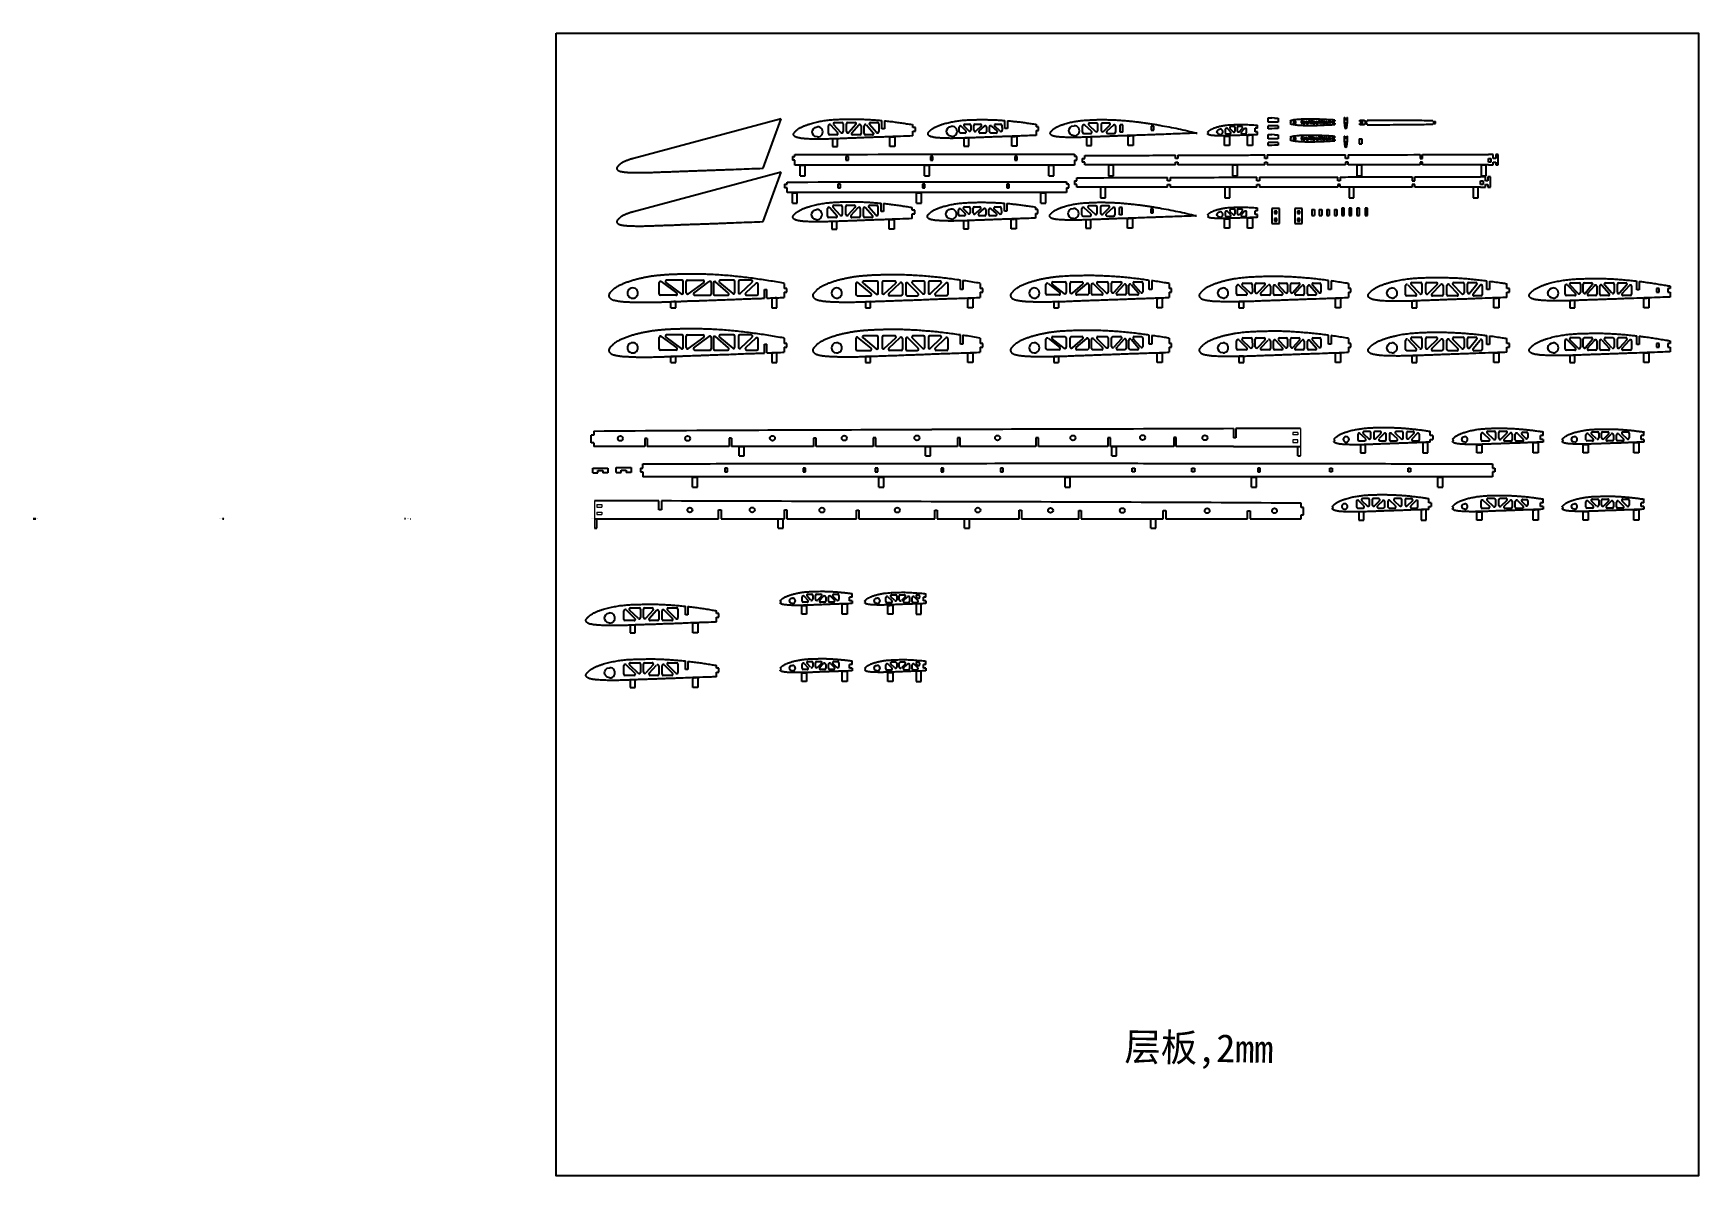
# Model space of a CAD drawing. Header units: millimetres. Extents: x -444 to 897, y -742 to 178.
import ezdxf

# ---------------------------------------------------------------- set-up
doc = ezdxf.new("R2010")
doc.units = ezdxf.units.MM
doc.layers.add('SLD-0', color=7, linetype='Continuous')

msp = doc.modelspace()

# ---------------------------------------------------------------- texts
msp.add_text('层板,2mm', height=22.5, rotation=359.0456).set_placement((434.3, -648.9))

# ---------------------------------------------------------------- blocks, each defined once
blk = doc.blocks.new('升降舵前挡板')
at = {"color": 7, "linetype": 'Continuous', "lineweight": 25}
for p, q in [((0, 13.9), (2, 13.9)), ((0, 13.9), (0, 10.9)), ((2, 13.9), (2, 16.2)), ((75, 13.9), (75, 16.5)), ((77, 13.9), (75, 13.9)), ((77, 16.5), (77, 13.9)), ((147, 13.9), (147, 16.7)), ((149, 13.9), (147, 13.9)), ((149, 16.7), (149, 13.9)), ((212, 13.9), (212, 16.8)), ((214, 13.9), (212, 13.9)), ((214, 16.8), (214, 13.9)), ((272, 17), (272, 13.9)), ((272, 13.9), (274, 13.9)), ((274, 13.9), (274, 17)), ((331, 17.1), (327, 17.1)), ((327, 13.9), (329, 13.9)), ((327, 10.9), (327, 13.9)), ((329, 13.9), (329, 10.9)), ((331, 13.9), (331, 17.1)), ((333, 13.9), (331, 13.9)), ((335, 17.1), (333, 17.1)), ((333, 17.1), (333, 13.9)), ((335, 8.7), (335, 17.1)), ((2, 10.9), (0, 10.9)), ((2, 8.7), (2, 10.9)), ((21.1, 8.7), (21.1, 0)), ((21.1, 0), (25.1, 0)), ((21.3, 8.6), (21.3, 8.7)), ((22.3, 8.6), (21.3, 8.6)), ((22.3, 8.7), (22.3, 8.6)), ((22.5, 8.6), (22.5, 8.7)), ((23.5, 8.6), (22.5, 8.6)), ((23.5, 8.7), (23.5, 8.6)), ((23.7, 8.6), (23.7, 8.7)), ((24.7, 8.6), (23.7, 8.6)), ((24.7, 8.7), (24.7, 8.6)), ((24.9, 8.6), (24.9, 8.7)), ((25.1, 8.6), (24.9, 8.6)), ((25.1, 0), (25.1, 8.6)), ((75, 8.7), (75, 10.9)), ((75, 10.9), (77, 10.9)), ((77, 10.9), (77, 8.7)), ((121.1, 8.7), (121.1, 0)), ((121.1, 0), (125.1, 0)), ((121.3, 8.6), (121.3, 8.7)), ((122.3, 8.6), (121.3, 8.6)), ((122.3, 8.7), (122.3, 8.6)), ((122.5, 8.6), (122.5, 8.7)), ((123.5, 8.6), (122.5, 8.6)), ((123.5, 8.7), (123.5, 8.6)), ((123.7, 8.6), (123.7, 8.7)), ((124.7, 8.6), (123.7, 8.6)), ((124.7, 8.7), (124.7, 8.6)), ((124.9, 8.6), (124.9, 8.7)), ((125.1, 8.6), (124.9, 8.6)), ((125.1, 0), (125.1, 8.6)), ((147, 8.7), (147, 10.9)), ((147, 10.9), (149, 10.9)), ((149, 10.9), (149, 8.7)), ((212, 10.9), (212, 8.7)), ((214, 10.9), (212, 10.9)), ((214, 8.7), (214, 10.9)), ((221.1, 8.7), (221.1, 0)), ((221.1, 0), (225.1, 0)), ((221.3, 8.6), (221.3, 8.7)), ((222.3, 8.6), (221.3, 8.6)), ((222.3, 8.7), (222.3, 8.6)), ((222.5, 8.6), (222.5, 8.7)), ((223.5, 8.6), (222.5, 8.6)), ((223.5, 8.7), (223.5, 8.6)), ((223.7, 8.6), (223.7, 8.7)), ((224.7, 8.6), (223.7, 8.6)), ((224.7, 8.7), (224.7, 8.6)), ((224.9, 8.6), (224.9, 8.7)), ((225.1, 8.6), (224.9, 8.6)), ((225.1, 0), (225.1, 8.6)), ((272, 10.9), (272, 8.7)), ((274, 10.9), (272, 10.9)), ((274, 8.7), (274, 10.9)), ((321.1, 8.7), (321.1, 0)), ((321.1, 0), (325.1, 0)), ((321.3, 8.6), (321.3, 8.7)), ((322.3, 8.6), (321.3, 8.6)), ((322.3, 8.7), (322.3, 8.6)), ((322.5, 8.6), (322.5, 8.7)), ((323.5, 8.6), (322.5, 8.6)), ((323.5, 8.7), (323.5, 8.6)), ((323.7, 8.6), (323.7, 8.7)), ((324.7, 8.6), (323.7, 8.6)), ((324.7, 8.7), (324.7, 8.6)), ((324.9, 8.6), (324.9, 8.7)), ((325.1, 8.6), (324.9, 8.6)), ((325.1, 0), (325.1, 8.6)), ((329, 10.9), (327, 10.9)), ((327, 8.7), (331, 8.7)), ((331, 8.7), (331, 10.9)), ((331, 10.9), (333, 10.9)), ((333, 10.9), (333, 8.7)), ((333, 8.7), (335, 8.7))]:
    blk.add_line(p, q, dxfattribs=at)
for points, knots in [([(2, 16.2), (10.3, 16.2), (18.5, 16.3), (42.9, 16.4), (58.9, 16.4), (75, 16.5)], [0.00200002, 0.00200002, 0.00200002, 0.00200002, 0.02679485, 0.02679485, 0.07500061, 0.07500061, 0.07500061, 0.07500061]), ([(77, 16.5), (96, 16.5), (115, 16.6), (138.3, 16.7), (142.7, 16.7), (147, 16.7)], [0.07700062, 0.07700062, 0.07700062, 0.07700062, 0.13397432, 0.13397432, 0.14700094, 0.14700094, 0.14700094, 0.14700094]), ([(214, 16.8), (219.8, 16.9), (239.2, 16.9), (258.5, 16.9), (272, 17)], [0.21400114, 0.21400114, 0.21400114, 0.21400114, 0.2314763, 0.27200125, 0.27200125, 0.27200125, 0.27200125])]:
    blk.add_open_spline(points, degree=3, knots=knots, dxfattribs=at)
for points in [[(149, 16.7), (170, 16.7), (191, 16.8), (212, 16.8)], [(274, 17), (291.7, 17), (309.3, 17), (327, 17.1)], [(21.1, 8.7), (14.7, 8.7), (8.4, 8.7), (2, 8.7)], [(22.3, 8.7), (22, 8.7), (21.7, 8.7), (21.3, 8.7)], [(23.5, 8.7), (23.2, 8.7), (22.9, 8.7), (22.5, 8.7)], [(24.7, 8.7), (24.4, 8.7), (24.1, 8.7), (23.7, 8.7)], [(75, 8.7), (58.3, 8.7), (41.6, 8.7), (24.9, 8.7)], [(121.1, 8.7), (106.4, 8.7), (91.7, 8.7), (77, 8.7)], [(122.3, 8.7), (122, 8.7), (121.7, 8.7), (121.3, 8.7)], [(123.5, 8.7), (123.2, 8.7), (122.9, 8.7), (122.5, 8.7)], [(124.7, 8.7), (124.4, 8.7), (124.1, 8.7), (123.7, 8.7)], [(147, 8.7), (139.6, 8.7), (132.3, 8.7), (124.9, 8.7)], [(212, 8.7), (191, 8.7), (170, 8.7), (149, 8.7)], [(221.1, 8.7), (218.7, 8.7), (216.4, 8.7), (214, 8.7)], [(222.3, 8.7), (222, 8.7), (221.7, 8.7), (221.3, 8.7)], [(223.5, 8.7), (223.2, 8.7), (222.9, 8.7), (222.5, 8.7)], [(224.7, 8.7), (224.4, 8.7), (224.1, 8.7), (223.7, 8.7)], [(272, 8.7), (256.3, 8.7), (240.6, 8.7), (224.9, 8.7)], [(321.1, 8.7), (305.4, 8.7), (289.7, 8.7), (274, 8.7)], [(322.3, 8.7), (322, 8.7), (321.7, 8.7), (321.3, 8.7)], [(323.5, 8.7), (323.2, 8.7), (322.9, 8.7), (322.5, 8.7)], [(324.7, 8.7), (324.4, 8.7), (324.1, 8.7), (323.7, 8.7)], [(327, 8.7), (326.3, 8.7), (325.6, 8.7), (324.9, 8.7)]]:
    blk.add_open_spline(points, degree=3, dxfattribs=at)
blk = doc.blocks.new('tail_卡扣')
at = {"color": 7, "linetype": 'Continuous', "lineweight": 25}
for p, q in [((0, 5.4), (0, 8.8)), ((0, 8.8), (3, 8.8)), ((8, 5.4), (0, 5.4)), ((8, 2.4), (0, 2.4)), ((0, 0), (0, 2.4)), ((3, 0), (0, 0)), ((5, 8.5), (3, 8.8)), ((5, 0.1), (3, 0)), ((5, 8.5), (8, 8.5)), ((8, 0.1), (5, 0.1)), ((8, 8.5), (8, 5.4)), ((8, 2.4), (8, 0.1))]:
    blk.add_line(p, q, dxfattribs=at)
blk = doc.blocks.new('fin_方向舵前挡板_高度为59')
at = {"color": 7, "linetype": 'Continuous', "lineweight": 25}
for p, q in [((0, 3.9), (4, 3.9)), ((0, 2.7), (0, 3.9)), ((0, 2.7), (2, 2.7)), ((2, 1.2), (0, 1.2)), ((0, 0), (0, 1.2)), ((4, 0), (0, 0)), ((2, 2.7), (2, 1.2)), ((4, 3.9), (4, 2.7)), ((6, 2.7), (4, 2.7)), ((4, 1.2), (4, 0)), ((6, 1.2), (4, 1.2)), ((6, 3.7), (6, 2.7)), ((6, 0.1), (6, 1.2)), ((59, 2.7), (59, 3.3)), ((59, 2.7), (61, 2.7)), ((59, 0.6), (59, 1.2)), ((59, 1.2), (61, 1.2)), ((61, 1.2), (61, 2.7))]:
    blk.add_line(p, q, dxfattribs=at)
for points, knots in [([(59, 3.3), (58.4, 3.3), (57.9, 3.3), (57.4, 3.3), (52.5, 3.4), (47.6, 3.5), (42.8, 3.5), (37.9, 3.6), (33, 3.6), (24.1, 3.7), (20.1, 3.7), (12.7, 3.7), (9.4, 3.7), (6, 3.7)], [0.00202636, 0.00202636, 0.00202636, 0.00202636, 0.00364974, 0.00364974, 0.00364974, 0.01824908, 0.01824908, 0.01824908, 0.03284814, 0.03284814, 0.04491396, 0.04491396, 0.05500364, 0.05500364, 0.05500364, 0.05500364]), ([(6, 0.1), (8.7, 0.1), (11.5, 0.1), (17.6, 0.2), (21, 0.2), (27.8, 0.2), (31.2, 0.3), (37.9, 0.3), (41.3, 0.3), (44.7, 0.4), (49.5, 0.4), (54.2, 0.5), (59, 0.6)], [0.00200002, 0.00200002, 0.00200002, 0.00200002, 0.01018323, 0.01018323, 0.02036646, 0.02036646, 0.0305497, 0.0305497, 0.04073295, 0.04073295, 0.04073295, 0.05497701, 0.05497701, 0.05497701, 0.05497701])]:
    blk.add_open_spline(points, degree=3, knots=knots, dxfattribs=at)
blk = doc.blocks.new('tail_第六块翼肋')
at = {"color": 7, "linetype": 'Continuous', "lineweight": 25}
for p, q in [((18.5, 11), (16, 13.5)), ((18, 13.5), (20.5, 11)), ((21.2, 15.2), (18.8, 15.2)), ((22.2, 11.7), (22.2, 14.2)), ((23.9, 14.2), (23.9, 11.8)), ((27.2, 15.2), (24.9, 15.2)), ((25.7, 11.1), (27.9, 13.5)), ((40.3, 13.9), (38.3, 13.9)), ((38.3, 10.9), (38.3, 13.9)), ((40.3, 13.9), (40.3, 16.2)), ((0, 10.6), (0.7, 9.9)), ((0.7, 9.9), (0, 9.2)), ((13.6, 0), (13.6, 7.4)), ((13.6, 7.4), (13.8, 7.4)), ((17.6, 0), (13.6, 0)), ((13.8, 7.4), (13.8, 7.7)), ((14, 7.7), (14, 7.4)), ((14, 7.4), (15, 7.5)), ((14.3, 12.8), (14.3, 10.3)), ((15, 7.5), (15, 7.8)), ((15.2, 7.8), (15.2, 7.5)), ((15.2, 7.5), (16.2, 7.5)), ((15.3, 9.3), (17.8, 9.3)), ((16.2, 7.5), (16.2, 7.8)), ((16.4, 7.8), (16.4, 7.5)), ((16.4, 7.5), (17.4, 7.5)), ((17.4, 7.5), (17.4, 7.8)), ((17.6, 7.8), (17.6, 0)), ((29.6, 13.4), (27.4, 11)), ((28.1, 9.3), (30.4, 9.3)), ((31.4, 10.3), (31.4, 12.7)), ((32.2, 0), (32.2, 8.3)), ((32.2, 8.3), (32.4, 8.3)), ((36.2, 0), (32.2, 0)), ((32.4, 8.3), (32.4, 8.4)), ((32.6, 8.4), (32.6, 8.3)), ((32.6, 8.3), (33.6, 8.3)), ((33.6, 8.3), (33.6, 8.4)), ((33.8, 8.4), (33.8, 8.3)), ((33.8, 8.3), (34.8, 8.4)), ((34.8, 8.4), (34.8, 8.5)), ((35, 8.5), (35, 8.4)), ((35, 8.4), (36, 8.4)), ((36, 8.4), (36, 8.5)), ((36.2, 8.5), (36.2, 0)), ((40.3, 10.9), (38.3, 10.9)), ((40.3, 8.7), (40.3, 10.9))]:
    blk.add_line(p, q, dxfattribs=at)
for centre, radius, start, end in [((15.3, 12.8), 1, 45, 180), ((18.8, 14.2), 1, 90, 225), ((21.2, 14.2), 1, 0, 90), ((24.9, 14.2), 1, 90, 180), ((27.2, 14.2), 1, 316.8745, 90), ((30.4, 12.7), 1, 0, 136.8745), ((10.1, 10.9), 2.2, 266.8637, 93.1363), ((15.3, 10.3), 1, 180, 270), ((17.8, 10.3), 1, 270, 45), ((21.2, 11.7), 1, 225, 0), ((24.9, 11.8), 1, 180, 316.8745), ((28.1, 10.3), 1, 136.8745, 270), ((30.4, 10.3), 1, 270, 0)]:
    blk.add_arc(centre, radius, start, end, dxfattribs=at)
for points, knots in [([(0, 10.6), (0, 10.7), (0.1, 10.7), (0.2, 10.9), (0.4, 11.1), (0.6, 11.3), (0.9, 11.6), (1.3, 12), (1.8, 12.3), (2.3, 12.7), (2.8, 13), (3.3, 13.2), (3.9, 13.5), (4.4, 13.7), (5, 14), (5.6, 14.2), (6.3, 14.4), (7.3, 14.7), (8.4, 15.1), (9.6, 15.4), (10.8, 15.6), (11.9, 15.9), (13.1, 16.1), (14.3, 16.2), (15.9, 16.4), (17.9, 16.6), (20.3, 16.7), (22.7, 16.8), (25.1, 16.9), (27.5, 16.9), (29.9, 16.8), (32.3, 16.8), (34.7, 16.6), (37.1, 16.5), (38.9, 16.3), (40, 16.2), (40.3, 16.2)], [0.5008844, 0.5008844, 0.5008844, 0.5008844, 0.5011025, 0.5030513, 0.5050001, 0.5069489, 0.5088978, 0.5127954, 0.516693, 0.5205907, 0.5244883, 0.5283859, 0.5322836, 0.5361812, 0.5400788, 0.5439765, 0.5478741, 0.5556694, 0.5634647, 0.5712599, 0.5790552, 0.5868505, 0.5946458, 0.602441, 0.6102363, 0.6258269, 0.6414174, 0.657008, 0.6725985, 0.6881891, 0.7037796, 0.7193701, 0.7349607, 0.7505512, 0.7661418, 0.7712792, 0.7712792, 0.7712792, 0.7712792]), ([(13.8, 7.7), (13.4, 7.7), (12.6, 7.7), (11.3, 7.7), (10.1, 7.7), (8.9, 7.7), (7.7, 7.8), (6.5, 7.8), (5.3, 7.9), (4.3, 7.9), (3.5, 8), (2.9, 8.1), (2.3, 8.2), (1.7, 8.3), (1.2, 8.5), (0.7, 8.7), (0.4, 8.9), (0.2, 9), (0, 9.2), (0, 9.2)], [0.39911262, 0.39911262, 0.39911262, 0.39911262, 0.4075592, 0.41535447, 0.42314974, 0.43094502, 0.43874029, 0.44653556, 0.45433084, 0.46212611, 0.46602375, 0.46992139, 0.47381902, 0.47771666, 0.4816143, 0.48551193, 0.48746075, 0.48940957, 0.49073909, 0.49073909, 0.49073909, 0.49073909]), ([(9.8, 8.7), (8.4, 8.7), (7.6, 10.2), (7.6, 11.7), (8.4, 13.1), (9.8, 13.1)], [0, 0, 0, 0, 0.5, 0.5, 1, 1, 1, 1]), ([(32.4, 8.4), (32.2, 8.4), (31.1, 8.3), (28.5, 8.2), (25.3, 8.1), (22.1, 8), (19.8, 7.9), (18.3, 7.9), (17.6, 7.8)], [0.27862663, 0.27862663, 0.27862663, 0.27862663, 0.28283482, 0.29842536, 0.32960646, 0.34519701, 0.36078755, 0.37445048, 0.37445048, 0.37445048, 0.37445048]), ([(40.3, 8.7), (39.8, 8.6), (38.6, 8.6), (37.2, 8.6), (36.3, 8.5), (36.2, 8.5)], [0.22737864, 0.22737864, 0.22737864, 0.22737864, 0.23606317, 0.25165372, 0.25396505, 0.25396505, 0.25396505, 0.25396505])]:
    blk.add_open_spline(points, degree=3, knots=knots, dxfattribs=at)
for points in [[(9.8, 13.1), (9.9, 13.1), (9.9, 13.1), (9.9, 13.1)], [(9.9, 8.8), (9.9, 8.8), (9.9, 8.7), (9.8, 8.7)], [(15, 7.8), (14.7, 7.7), (14.4, 7.7), (14, 7.7)], [(16.2, 7.8), (15.9, 7.8), (15.6, 7.8), (15.2, 7.8)], [(17.4, 7.8), (17.1, 7.8), (16.8, 7.8), (16.4, 7.8)], [(33.6, 8.4), (33.2, 8.4), (32.9, 8.4), (32.6, 8.4)], [(34.8, 8.5), (34.4, 8.5), (34.1, 8.4), (33.8, 8.4)], [(36, 8.5), (35.6, 8.5), (35.3, 8.5), (35, 8.5)]]:
    blk.add_open_spline(points, degree=3, dxfattribs=at)
blk = doc.blocks.new('fin_第二翼肋_高度为59')
at = {"color": 7, "linetype": 'Continuous', "lineweight": 25}
for p, q in [((0, 9.1), (0.6, 9.1)), ((0.6, 9.1), (0.6, 7.1)), ((2.1, 7.1), (0.6, 7.1)), ((0.7, 4), (0.7, 3)), ((0.8, 0), (1.3, 0.5)), ((1.3, 0.5), (1.8, 0)), ((1.9, 3), (1.9, 4)), ((2.1, 9.1), (2.7, 9.1)), ((2.1, 9.1), (2.1, 7.1))]:
    blk.add_line(p, q, dxfattribs=at)
for centre, start, end in [((1.3, 4), 0, 180), ((1.3, 3), 180, 0)]:
    blk.add_arc(centre, 0.6, start, end, dxfattribs=at)
for points, knots in [([(0, 9.1), (0, 8.9), (0, 8.5), (0, 7.7), (0, 6.6), (0.1, 5.3), (0.1, 3.7), (0.3, 2.4), (0.4, 1.5), (0.5, 1), (0.6, 0.6), (0.7, 0.3), (0.8, 0.1), (0.8, 0)], [0.3346578, 0.3346578, 0.3346578, 0.3346578, 0.3424369, 0.35716, 0.37142, 0.3983012, 0.4226409, 0.4535558, 0.4622064, 0.4699758, 0.4768369, 0.4828001, 0.4873466, 0.4873466, 0.4873466, 0.4873466]), ([(1.8, 0), (1.9, 0.1), (1.9, 0.3), (2, 0.6), (2.1, 1), (2.2, 1.5), (2.4, 2.4), (2.5, 3.7), (2.6, 5.3), (2.7, 6.6), (2.7, 7.7), (2.7, 8.5), (2.7, 8.9), (2.7, 9.1)], [0.5126534, 0.5126534, 0.5126534, 0.5126534, 0.5171999, 0.5231631, 0.5300242, 0.5377936, 0.5464442, 0.5773591, 0.6016988, 0.62858, 0.64284, 0.6575631, 0.6653422, 0.6653422, 0.6653422, 0.6653422])]:
    blk.add_open_spline(points, degree=3, knots=knots, dxfattribs=at)
blk = doc.blocks.new('副翼前挡板')
at = {"color": 7, "linetype": 'Continuous', "lineweight": 25}
for p, q in [((0, 15.4), (2, 15.4)), ((0, 15.4), (0, 12.4)), ((2, 15.4), (2, 17.1)), ((45, 15.4), (43, 15.4)), ((43, 15.4), (43, 12.4)), ((45, 12.4), (45, 15.4)), ((111, 15.4), (111, 12.4)), ((113, 15.4), (111, 15.4)), ((113, 12.4), (113, 15.4)), ((181, 15.4), (179, 15.4)), ((179, 15.4), (179, 12.4)), ((181, 12.4), (181, 15.4)), ((227, 17.4), (227, 15.4)), ((229, 15.4), (227, 15.4)), ((229, 12.4), (229, 15.4)), ((2, 12.4), (0, 12.4)), ((2, 8.6), (2, 12.4)), ((6.3, 0), (6.3, 8.6)), ((6.3, 0), (10.3, 0)), ((6.5, 8.6), (6.5, 8.4)), ((6.5, 8.4), (7.5, 8.4)), ((7.5, 8.4), (7.5, 8.6)), ((7.7, 8.6), (7.7, 8.4)), ((7.7, 8.4), (8.7, 8.4)), ((8.7, 8.4), (8.7, 8.6)), ((8.9, 8.6), (8.9, 8.4)), ((8.9, 8.4), (9.9, 8.4)), ((9.9, 8.4), (9.9, 8.6)), ((10.1, 8.6), (10.1, 8.4)), ((10.1, 8.4), (10.3, 8.4)), ((10.3, 0), (10.3, 8.4)), ((43, 12.4), (45, 12.4)), ((106.3, 0), (106.3, 8.6)), ((106.3, 0), (110.3, 0)), ((106.5, 8.6), (106.5, 8.4)), ((106.5, 8.4), (107.5, 8.4)), ((107.5, 8.4), (107.5, 8.6)), ((107.7, 8.6), (107.7, 8.4)), ((107.7, 8.4), (108.7, 8.4)), ((108.7, 8.4), (108.7, 8.6)), ((108.9, 8.6), (108.9, 8.4)), ((108.9, 8.4), (109.9, 8.4)), ((109.9, 8.4), (109.9, 8.6)), ((110.1, 8.6), (110.1, 8.4)), ((110.1, 8.4), (110.3, 8.4)), ((110.3, 0), (110.3, 8.4)), ((111, 12.4), (113, 12.4)), ((179, 12.4), (181, 12.4)), ((206.3, 0), (206.3, 8.6)), ((206.3, 0), (210.3, 0)), ((206.5, 8.6), (206.5, 8.4)), ((206.5, 8.4), (207.5, 8.4)), ((207.5, 8.4), (207.5, 8.6)), ((207.7, 8.6), (207.7, 8.4)), ((207.7, 8.4), (208.7, 8.4)), ((208.7, 8.4), (208.7, 8.6)), ((208.9, 8.6), (208.9, 8.4)), ((208.9, 8.4), (209.9, 8.4)), ((209.9, 8.4), (209.9, 8.6)), ((210.1, 8.6), (210.1, 8.4)), ((210.1, 8.4), (210.3, 8.4)), ((210.3, 0), (210.3, 8.4)), ((227, 12.4), (227, 8.6)), ((227, 12.4), (229, 12.4))]:
    blk.add_line(p, q, dxfattribs=at)
for points, knots in [([(2, 17.1), (46.6, 17.2), (91.2, 17.3), (135.8, 17.3), (166.2, 17.3), (196.6, 17.4), (227, 17.4)], [0.002, 0.002, 0.002, 0.002, 0.1358483, 0.1358483, 0.1358483, 0.2270002, 0.2270002, 0.2270002, 0.2270002]), ([(106.3, 8.6), (89.7, 8.6), (57.6, 8.6), (25.6, 8.6), (10.1, 8.6)], [0.41265214, 0.41265214, 0.41265214, 0.41265214, 0.46260475, 0.50885214, 0.50885214, 0.50885214, 0.50885214]), ([(206.3, 8.6), (188.8, 8.6), (156.8, 8.6), (124.7, 8.6), (110.1, 8.6)], [0.31265214, 0.31265214, 0.31265214, 0.31265214, 0.36521428, 0.40885214, 0.40885214, 0.40885214, 0.40885214])]:
    blk.add_open_spline(points, degree=3, knots=knots, dxfattribs=at)
for points in [[(6.3, 8.6), (4.9, 8.6), (3.4, 8.6), (2, 8.6)], [(7.5, 8.6), (7.2, 8.6), (6.9, 8.6), (6.5, 8.6)], [(8.7, 8.6), (8.4, 8.6), (8.1, 8.6), (7.7, 8.6)], [(9.9, 8.6), (9.6, 8.6), (9.3, 8.6), (8.9, 8.6)], [(107.5, 8.6), (107.2, 8.6), (106.9, 8.6), (106.5, 8.6)], [(108.7, 8.6), (108.4, 8.6), (108.1, 8.6), (107.7, 8.6)], [(109.9, 8.6), (109.6, 8.6), (109.3, 8.6), (108.9, 8.6)], [(207.5, 8.6), (207.2, 8.6), (206.9, 8.6), (206.5, 8.6)], [(208.7, 8.6), (208.4, 8.6), (208.1, 8.6), (207.7, 8.6)], [(209.9, 8.6), (209.6, 8.6), (209.3, 8.6), (208.9, 8.6)], [(227, 8.6), (221.4, 8.6), (215.8, 8.6), (210.1, 8.6)]]:
    blk.add_open_spline(points, degree=3, dxfattribs=at)
blk = doc.blocks.new('fin__第一翼肋_高度为59')
at = {"color": 7, "linetype": 'Continuous', "lineweight": 25}
for p, q in [((0.8, 36.2), (1.8, 36.2)), ((1.5, 32.5), (1.5, 31.2)), ((1.5, 26.8), (1.5, 25.5)), ((3.1, 32.7), (1.7, 32.7)), ((1.8, 34.2), (1.8, 36.2)), ((3.3, 34.2), (1.8, 34.2)), ((1.9, 31), (3.2, 32.3)), ((3.2, 31), (1.9, 29.7)), ((1.9, 28), (3.2, 26.7)), ((3.2, 25.7), (1.9, 27)), ((2, 29.3), (3.3, 29.3)), ((3.3, 28.3), (2, 28.3)), ((3.3, 36.2), (4.3, 36.2)), ((3.3, 36.2), (3.3, 34.2)), ((3.5, 29.5), (3.5, 30.8)), ((3.5, 26.8), (3.5, 28.1)), ((1.5, 24.5), (1.5, 23.2)), ((1.5, 18.8), (1.5, 17.5)), ((1.5, 16.5), (1.5, 15.2)), ((1.7, 25.3), (3.1, 25.3)), ((3.1, 24.7), (1.7, 24.7)), ((1.7, 17.3), (3.1, 17.3)), ((3.1, 16.7), (1.7, 16.7)), ((1.9, 23), (3.2, 24.3)), ((3.2, 23), (1.9, 21.7)), ((1.9, 20), (3.2, 18.7)), ((3.2, 17.7), (1.9, 19)), ((1.9, 15), (3.2, 16.3)), ((3.2, 15), (1.9, 13.7)), ((2, 21.3), (3.3, 21.3)), ((3.3, 20.3), (2, 20.3)), ((3.5, 21.5), (3.5, 22.8)), ((3.5, 18.8), (3.5, 20.1)), ((3.5, 13.5), (3.5, 14.8)), ((1.5, 10.8), (1.5, 9.5)), ((1.6, 0), (2.6, 1)), ((1.7, 9.3), (3.1, 9.3)), ((1.9, 12), (3.2, 10.7)), ((3.2, 9.7), (1.9, 11)), ((2, 13.3), (3.3, 13.3)), ((3.3, 12.3), (2, 12.3)), ((2, 4.4), (2, 3.5)), ((2.6, 1), (3.5, 0)), ((3.2, 3.5), (3.2, 4.4)), ((3.5, 10.8), (3.5, 12.1))]:
    blk.add_line(p, q, dxfattribs=at)
for centre, radius, start, end in [((1.7, 32.5), 0.2, 90, 180), ((1.7, 31.2), 0.2, 180, 315), ((1.7, 26.8), 0.2, 45, 180), ((2, 29.5), 0.2, 135, 270), ((2, 28.1), 0.2, 90, 225), ((3.1, 32.5), 0.2, 315, 90), ((3.3, 30.8), 0.2, 0, 135), ((3.3, 29.5), 0.2, 270, 0), ((3.3, 28.1), 0.2, 0, 90), ((1.7, 25.5), 0.2, 180, 270), ((1.7, 24.5), 0.2, 90, 180), ((1.7, 23.2), 0.2, 180, 315), ((1.7, 18.8), 0.2, 45, 180), ((1.7, 17.5), 0.2, 180, 270), ((1.7, 16.5), 0.2, 90, 180), ((1.7, 15.2), 0.2, 180, 315), ((2, 21.5), 0.2, 135, 270), ((2, 20.1), 0.2, 90, 225), ((2, 13.5), 0.2, 135, 270), ((3.1, 25.5), 0.2, 270, 45), ((3.1, 24.5), 0.2, 315, 90), ((3.1, 17.5), 0.2, 270, 45), ((3.1, 16.5), 0.2, 315, 90), ((3.3, 26.8), 0.2, 225, 0), ((3.3, 22.8), 0.2, 0, 135), ((3.3, 18.8), 0.2, 225, 0), ((3.3, 14.8), 0.2, 0, 135), ((3.3, 21.5), 0.2, 270, 0), ((3.3, 20.1), 0.2, 0, 90), ((3.3, 13.5), 0.2, 270, 0), ((1.7, 10.8), 0.2, 45, 180), ((1.7, 9.5), 0.2, 180, 270), ((2, 12.1), 0.2, 90, 225), ((2.6, 4.4), 0.6, 0, 180), ((2.6, 3.5), 0.6, 180, 0), ((3.1, 9.5), 0.2, 270, 45), ((3.3, 10.8), 0.2, 225, 0), ((3.3, 12.1), 0.2, 0, 90)]:
    blk.add_arc(centre, radius, start, end, dxfattribs=at)
for points, knots in [([(0.8, 36.2), (0.7, 34.6), (0.4, 30.5), (0.1, 23.9), (0, 18.5), (0, 15), (0, 12.8), (0.1, 10.3), (0.3, 7.1), (0.5, 4.7), (0.8, 2.9), (1, 2), (1.2, 1.2), (1.4, 0.5), (1.5, 0.2), (1.6, 0)], [0.1734515, 0.1734515, 0.1734515, 0.1734515, 0.2155728, 0.2801295, 0.3424369, 0.35716, 0.37142, 0.3983012, 0.4226409, 0.4535558, 0.4622064, 0.4699758, 0.4768369, 0.4828001, 0.487531, 0.487531, 0.487531, 0.487531]), ([(3.5, 0), (3.6, 0.2), (3.8, 0.5), (4, 1.2), (4.1, 2), (4.3, 2.9), (4.6, 4.7), (4.9, 7.1), (5, 10.3), (5.1, 12.8), (5.1, 15), (5.2, 18.5), (5, 23.9), (4.7, 30.5), (4.5, 34.6), (4.3, 36.2)], [0.512469, 0.512469, 0.512469, 0.512469, 0.5171999, 0.5231631, 0.5300242, 0.5377936, 0.5464442, 0.5773591, 0.6016988, 0.62858, 0.64284, 0.6575631, 0.7198705, 0.7844272, 0.8265485, 0.8265485, 0.8265485, 0.8265485])]:
    blk.add_open_spline(points, degree=3, knots=knots, dxfattribs=at)
blk = doc.blocks.new('插座板')
at = {"color": 7, "linetype": 'Continuous', "lineweight": 25}
for p, q in [((0, 12), (0, 0)), ((6, 12), (0, 12)), ((0, 0), (6, 0)), ((4, 10), (2, 10)), ((2, 10), (2, 8)), ((2, 8), (4, 8)), ((4, 4), (2, 4)), ((2, 4), (2, 2)), ((2, 2), (4, 2)), ((4, 8), (4, 10)), ((4, 2), (4, 4)), ((6, 0), (6, 12))]:
    blk.add_line(p, q, dxfattribs=at)
blk = doc.blocks.new('fin_卡扣_高度为59')
at = {"color": 7, "linetype": 'Continuous', "lineweight": 25}
for p, q in [((0, 4), (2, 4)), ((0, 4), (0, 0)), ((0, 0), (2, 0)), ((2, 4), (2, 0))]:
    blk.add_line(p, q, dxfattribs=at)
blk = doc.blocks.new('6mm插座')
at = {"color": 7, "linetype": 'Continuous', "lineweight": 25}
for p, q in [((0, 6), (0, 0)), ((2, 6), (0, 6)), ((0, 0), (2, 0)), ((2, 0), (2, 6))]:
    blk.add_line(p, q, dxfattribs=at)
blk = doc.blocks.new('5mm插座')
at = {"color": 7, "linetype": 'Continuous', "lineweight": 25}
for p, q in [((0, 5), (0, 0)), ((0, 5), (2, 5)), ((0, 0), (2, 0)), ((2, 5), (2, 0))]:
    blk.add_line(p, q, dxfattribs=at)
blk = doc.blocks.new('main_wing_第八块翼肋')
at = {"color": 7, "linetype": 'Continuous', "lineweight": 25}
for p, q in [((28, 10.4), (28, 16.7)), ((29.7, 17.4), (35.5, 11)), ((38.1, 11.3), (32.4, 17.6)), ((33.1, 19.3), (38.8, 19.3)), ((39.8, 18.3), (39.8, 12)), ((42.7, 12), (42.7, 18.3)), ((43.7, 19.3), (49.4, 19.3)), ((50.1, 17.7), (44.4, 11.3)), ((46.8, 11), (52.5, 17.4)), ((54.3, 16.7), (54.3, 10.4)), ((56.8, 10.4), (56.8, 16.7)), ((58.6, 17.4), (64.2, 11)), ((66.7, 11.3), (61.1, 17.7)), ((61.9, 19.3), (67.5, 19.3)), ((68.5, 18.3), (68.5, 12)), ((71.1, 14.2), (71.1, 20.9)), ((73.1, 14.2), (71.1, 14.2)), ((73.1, 20.7), (73.1, 14.2)), ((96.1, 15.4), (96.1, 17.6)), ((98.1, 15.4), (96.1, 15.4)), ((98.1, 12.4), (98.1, 15.4)), ((34.7, 9.4), (29, 9.4)), ((31.3, 6.1), (31.3, 0)), ((31.5, 6.1), (31.3, 6.1)), ((31.3, 0), (35.3, 0)), ((31.5, 6.2), (31.5, 6.1)), ((31.7, 6.1), (31.7, 6.2)), ((32.7, 6.1), (31.7, 6.1)), ((32.7, 6.2), (32.7, 6.1)), ((32.9, 6.1), (32.9, 6.2)), ((33.9, 6.2), (32.9, 6.1)), ((33.9, 6.3), (33.9, 6.2)), ((34.1, 6.2), (34.1, 6.3)), ((35.1, 6.2), (34.1, 6.2)), ((35.1, 6.3), (35.1, 6.2)), ((35.3, 0), (35.3, 6.3)), ((53.3, 9.4), (47.6, 9.4)), ((63.5, 9.4), (57.8, 9.4)), ((77.5, 0), (77.5, 7.8)), ((77.5, 7.8), (77.7, 7.8)), ((81.5, 0), (77.5, 0)), ((77.7, 7.8), (77.7, 7.9)), ((77.9, 7.9), (77.9, 7.8)), ((77.9, 7.8), (78.9, 7.8)), ((78.9, 7.8), (78.9, 7.9)), ((79.1, 7.9), (79.1, 7.8)), ((79.1, 7.8), (80.1, 7.9)), ((80.1, 7.9), (80.1, 8)), ((80.3, 8), (80.3, 7.9)), ((80.3, 7.9), (81.3, 7.9)), ((81.3, 7.9), (81.3, 8)), ((81.5, 8), (81.5, 0)), ((96.1, 12.4), (98.1, 12.4)), ((96.1, 8.6), (96.1, 12.4))]:
    blk.add_line(p, q, dxfattribs=at)
for centre, radius, start, end in [((19.4, 11.8), 4.1, 268.1337, 91.8663), ((29, 16.7), 1, 42.0995, 180), ((33.1, 18.3), 1, 90, 222.0995), ((38.8, 18.3), 1, 0, 90), ((43.7, 18.3), 1, 90, 180), ((49.4, 18.3), 1, 318.061, 90), ((53.3, 16.7), 1, 0, 138.061), ((57.8, 16.7), 1, 41.6155, 180), ((61.9, 18.3), 1, 90, 221.6155), ((67.5, 18.3), 1, 0, 90), ((29, 10.4), 1, 180, 270), ((34.7, 10.4), 1, 270, 42.0995), ((38.8, 12), 1, 222.0995, 0), ((43.7, 12), 1, 180, 318.061), ((47.6, 10.4), 1, 138.061, 270), ((53.3, 10.4), 1, 270, 0), ((57.8, 10.4), 1, 180, 270), ((63.5, 10.4), 1, 270, 41.6155), ((67.5, 12), 1, 221.6155, 0)]:
    blk.add_arc(centre, radius, start, end, dxfattribs=at)
for points, knots in [([(31.5, 6.2), (30.6, 6.2), (29.1, 6.1), (26.8, 6), (24.7, 6), (22.5, 6), (20.4, 6), (18.3, 6), (16.2, 6), (14.1, 6), (12, 6.1), (10.2, 6.2), (8.8, 6.3), (7.7, 6.4), (6.7, 6.5), (5.6, 6.7), (4.6, 6.9), (3.6, 7.1), (2.5, 7.3), (1.7, 7.6), (1.1, 8), (0.7, 8.4), (0.4, 8.8), (0.1, 9.2), (0, 9.7), (0, 10.3), (0.3, 10.8), (0.6, 11.2), (0.9, 11.6), (1.3, 12), (1.6, 12.4), (2, 12.7), (2.4, 13.1), (2.8, 13.5), (3.2, 13.8), (3.8, 14.2), (4.5, 14.7), (5.4, 15.2), (6.4, 15.7), (7.3, 16.2), (8.3, 16.6), (9.3, 17), (10.3, 17.3), (11.3, 17.7), (12.3, 18), (13.6, 18.4), (15.3, 18.9), (17.4, 19.4), (19.4, 19.9), (21.5, 20.3), (23.6, 20.7), (25.7, 21), (27.8, 21.3), (29.9, 21.5), (32.7, 21.7), (36.2, 21.9), (40.5, 22), (44.7, 22.1), (48.9, 22.1), (53.2, 22.1), (57.4, 21.9), (61.6, 21.7), (65.8, 21.4), (69, 21.1), (70.8, 21), (71.1, 20.9)], [0.3745824, 0.3745824, 0.3745824, 0.3745824, 0.3841115, 0.3919075, 0.3997036, 0.4074996, 0.4152957, 0.4230917, 0.4308878, 0.4386839, 0.4464799, 0.454276, 0.458174, 0.462072, 0.4659701, 0.4698681, 0.4737661, 0.4776641, 0.4815622, 0.4854602, 0.4874092, 0.4893582, 0.4913072, 0.4932563, 0.4952053, 0.4971543, 0.4991033, 0.5010523, 0.5030013, 0.5049503, 0.5068994, 0.5088484, 0.5107974, 0.5127464, 0.5146954, 0.5166444, 0.5205425, 0.5244405, 0.5283385, 0.5322365, 0.5361346, 0.5400326, 0.5439306, 0.5478287, 0.5517267, 0.5556247, 0.5634208, 0.5712168, 0.5790129, 0.5868089, 0.594605, 0.6024011, 0.6101971, 0.6179932, 0.6257892, 0.6413814, 0.6569735, 0.6725656, 0.6881577, 0.7037498, 0.7193419, 0.734934, 0.7505262, 0.7661183, 0.7700485, 0.7700485, 0.7700485, 0.7700485]), ([(19.1, 7.7), (16.4, 7.7), (15, 10.4), (15, 13.1), (16.4, 15.9), (19.1, 15.9)], [0, 0, 0, 0, 0.5, 0.5, 1, 1, 1, 1]), ([(73.1, 20.7), (73.5, 20.7), (75.3, 20.5), (78.5, 20.2), (82.7, 19.6), (86.9, 19), (91, 18.4), (94.1, 17.9), (95.8, 17.6), (96.1, 17.6)], [0.77745144, 0.77745144, 0.77745144, 0.77745144, 0.78171039, 0.7973025, 0.81289462, 0.82848673, 0.84407885, 0.85967096, 0.86299105, 0.86299105, 0.86299105, 0.86299105]), ([(77.7, 7.9), (76.2, 7.8), (73.4, 7.7), (69.1, 7.6), (64.9, 7.4), (60.6, 7.3), (56.4, 7.1), (52.2, 6.9), (47.9, 6.8), (43.7, 6.6), (40.2, 6.5), (37.4, 6.4), (36, 6.3), (35.3, 6.3)], [0.2042523, 0.2042523, 0.2042523, 0.2042523, 0.2203942, 0.2359864, 0.2515785, 0.2671706, 0.2827627, 0.2983548, 0.3139469, 0.329539, 0.3451312, 0.3529272, 0.3605847, 0.3605847, 0.3605847, 0.3605847]), ([(96.1, 8.6), (92.7, 8.4), (87.9, 8.3), (83, 8.1), (81.5, 8)], [0.1363515, 0.1363515, 0.1363515, 0.1363515, 0.1736179, 0.19025453, 0.19025453, 0.19025453, 0.19025453])]:
    blk.add_open_spline(points, degree=3, knots=knots, dxfattribs=at)
for points in [[(19.1, 15.9), (19.1, 15.9), (19.2, 15.9), (19.2, 15.9)], [(19.2, 7.7), (19.2, 7.7), (19.1, 7.7), (19.1, 7.7)], [(32.7, 6.2), (32.3, 6.2), (32, 6.2), (31.7, 6.2)], [(33.9, 6.3), (33.5, 6.3), (33.2, 6.2), (32.9, 6.2)], [(35.1, 6.3), (34.7, 6.3), (34.4, 6.3), (34.1, 6.3)], [(78.9, 7.9), (78.6, 7.9), (78.2, 7.9), (77.9, 7.9)], [(80.1, 8), (79.8, 8), (79.4, 7.9), (79.1, 7.9)], [(81.3, 8), (81, 8), (80.6, 8), (80.3, 8)]]:
    blk.add_open_spline(points, degree=3, dxfattribs=at)
blk = doc.blocks.new('main_wing_第九块翼肋')
at = {"color": 7, "linetype": 'Continuous', "lineweight": 25}
for p, q in [((25.1, 11.5), (25.1, 15.2)), ((26.8, 15.9), (30.4, 12.2)), ((32.8, 12.2), (29.2, 15.9)), ((29.9, 17.6), (33.5, 17.6)), ((34.5, 16.6), (34.5, 12.9)), ((36.9, 12.7), (36.9, 16.6)), ((37.9, 17.6), (42.1, 17.6)), ((42.8, 15.9), (38.6, 12)), ((41.3, 12.2), (45.5, 16.1)), ((47.2, 15.3), (47.2, 11.5)), ((49.5, 11.5), (49.5, 15.4)), ((51.2, 16.1), (55.5, 12.2)), ((58.1, 12.1), (53.9, 15.9)), ((54.5, 17.6), (58.5, 17.6)), ((59.5, 16.7), (59.8, 12.9)), ((62, 14.1), (62, 20.6)), ((64, 14.1), (62, 14.1)), ((64, 20.4), (64, 14.1)), ((87, 17.5), (87, 15.4)), ((89, 15.4), (87, 15.4)), ((89, 12.4), (89, 15.4)), ((29.7, 10.5), (26.1, 10.5)), ((29, 6.3), (29, 0)), ((29.2, 6.3), (29, 6.3)), ((29, 0), (33, 0)), ((29.2, 6.4), (29.2, 6.3)), ((29.4, 6.3), (29.4, 6.4)), ((30.4, 6.4), (29.4, 6.3)), ((30.4, 6.5), (30.4, 6.4)), ((30.6, 6.4), (30.6, 6.5)), ((31.6, 6.4), (30.6, 6.4)), ((31.6, 6.5), (31.6, 6.4)), ((31.8, 6.4), (31.8, 6.5)), ((32.8, 6.5), (31.8, 6.4)), ((32.8, 6.6), (32.8, 6.5)), ((33, 0), (33, 6.6)), ((46.2, 10.5), (42, 10.5)), ((54.9, 10.5), (50.5, 10.5)), ((67.5, 0), (67.5, 7.7)), ((67.5, 7.7), (67.7, 7.7)), ((67.7, 7.7), (67.7, 7.8)), ((67.9, 7.9), (67.9, 7.7)), ((67.9, 7.7), (68.9, 7.8)), ((68.9, 7.8), (68.9, 7.9)), ((69.1, 7.9), (69.1, 7.8)), ((69.1, 7.8), (70.1, 7.8)), ((70.1, 7.8), (70.1, 7.9)), ((70.3, 7.9), (70.3, 7.8)), ((70.3, 7.8), (71.3, 7.9)), ((71.3, 7.9), (71.3, 8)), ((71.5, 8), (71.5, 0)), ((87, 12.4), (89, 12.4)), ((87, 12.4), (87, 8.6)), ((71.5, 0), (67.5, 0))]:
    blk.add_line(p, q, dxfattribs=at)
for centre, radius, start, end in [((19.4, 11.8), 4.1, 268.1337, 91.8663), ((26.1, 15.2), 1, 44.3753, 180), ((29.9, 16.6), 1, 90, 224.3753), ((33.5, 16.6), 1, 360, 90), ((37.9, 16.6), 1, 90, 180), ((42.1, 16.6), 1, 312.4704, 90), ((46.2, 15.3), 1, 360, 132.4704), ((50.5, 15.4), 1, 48.2405, 180), ((54.5, 16.6), 1, 90, 228.2405), ((58.5, 16.6), 1, 3.2405, 90), ((26.1, 11.5), 1, 180, 270), ((29.7, 11.5), 1, 270, 44.3753), ((33.5, 12.9), 1, 224.3753, 0), ((37.9, 12.7), 1, 180, 312.4704), ((42, 11.5), 1, 132.4704, 270), ((46.2, 11.5), 1, 270, 0), ((50.5, 11.5), 1, 180, 270), ((54.9, 11.5), 1, 270, 48.2405), ((58.8, 12.8), 1, 228.2405, 3.2405)]:
    blk.add_arc(centre, radius, start, end, dxfattribs=at)
for points, knots in [([(29.2, 6.4), (28.4, 6.4), (27, 6.4), (24.9, 6.3), (23, 6.3), (21, 6.2), (19, 6.2), (17.1, 6.2), (15.1, 6.3), (13.1, 6.3), (11.1, 6.4), (9.2, 6.5), (7.5, 6.6), (6.2, 6.7), (5.3, 6.9), (4.3, 7.1), (3.3, 7.3), (2.4, 7.5), (1.6, 7.8), (1, 8.2), (0.7, 8.5), (0.3, 8.8), (0.1, 9.3), (0, 9.8), (0, 10.3), (0.2, 10.7), (0.5, 11.1), (0.8, 11.5), (1.2, 11.9), (1.5, 12.2), (1.9, 12.6), (2.2, 12.9), (2.6, 13.2), (3, 13.5), (3.5, 13.9), (4.2, 14.4), (5, 14.9), (5.9, 15.3), (6.8, 15.7), (7.7, 16.1), (8.6, 16.5), (9.6, 16.8), (10.5, 17.2), (11.4, 17.5), (12.7, 17.9), (14.3, 18.3), (16.2, 18.8), (18.1, 19.2), (20, 19.6), (22, 20), (23.9, 20.2), (26.5, 20.6), (29.8, 20.9), (33.7, 21.1), (37.7, 21.2), (41.6, 21.3), (45.6, 21.3), (49.5, 21.2), (53.5, 21.1), (57.4, 20.9), (60.3, 20.7), (61.8, 20.6), (62, 20.6)], [0.3750134, 0.3750134, 0.3750134, 0.3750134, 0.3841115, 0.3919075, 0.3997036, 0.4074996, 0.4152957, 0.4230917, 0.4308878, 0.4386839, 0.4464799, 0.454276, 0.462072, 0.4659701, 0.4698681, 0.4737661, 0.4776641, 0.4815622, 0.4854602, 0.4874092, 0.4893582, 0.4913072, 0.4932563, 0.4952053, 0.4971543, 0.4991033, 0.5010523, 0.5030013, 0.5049503, 0.5068994, 0.5088484, 0.5107974, 0.5127464, 0.5146954, 0.5166444, 0.5205425, 0.5244405, 0.5283385, 0.5322365, 0.5361346, 0.5400326, 0.5439306, 0.5478287, 0.5517267, 0.5556247, 0.5634208, 0.5712168, 0.5790129, 0.5868089, 0.594605, 0.6024011, 0.6101971, 0.6257892, 0.6413814, 0.6569735, 0.6725656, 0.6881577, 0.7037498, 0.7193419, 0.734934, 0.7505262, 0.7532654, 0.7532654, 0.7532654, 0.7532654]), ([(19.1, 7.7), (16.4, 7.7), (15, 10.4), (15, 13.1), (16.4, 15.9), (19.1, 15.9)], [0, 0, 0, 0, 0.5, 0.5, 1, 1, 1, 1]), ([(64, 20.4), (64.4, 20.4), (66.2, 20.2), (69.2, 19.9), (73.1, 19.5), (77, 19), (80.9, 18.4), (84.3, 17.9), (86.3, 17.6), (87, 17.5)], [0.76119932, 0.76119932, 0.76119932, 0.76119932, 0.76611827, 0.78171039, 0.7973025, 0.81289462, 0.82848673, 0.84407885, 0.85287822, 0.85287822, 0.85287822, 0.85287822]), ([(67.7, 7.8), (66.6, 7.8), (64.1, 7.7), (60.4, 7.6), (56.5, 7.4), (52.5, 7.3), (48.6, 7.1), (44.7, 7), (40.7, 6.9), (37.4, 6.7), (34.9, 6.6), (33.6, 6.6), (33, 6.6)], [0.2229571, 0.2229571, 0.2229571, 0.2229571, 0.2359864, 0.2515785, 0.2671706, 0.2827627, 0.2983548, 0.3139469, 0.329539, 0.3451312, 0.3529272, 0.3599909, 0.3599909, 0.3599909, 0.3599909]), ([(87, 8.6), (84.7, 8.5), (81.1, 8.3), (75.9, 8.2), (73, 8), (71.5, 8)], [0.14633587, 0.14633587, 0.14633587, 0.14633587, 0.1736179, 0.18921001, 0.20793462, 0.20793462, 0.20793462, 0.20793462])]:
    blk.add_open_spline(points, degree=3, knots=knots, dxfattribs=at)
for points in [[(19.1, 15.9), (19.1, 15.9), (19.2, 15.9), (19.2, 15.9)], [(19.2, 7.7), (19.2, 7.7), (19.1, 7.7), (19.1, 7.7)], [(30.4, 6.5), (30.1, 6.5), (29.7, 6.5), (29.4, 6.4)], [(31.6, 6.5), (31.3, 6.5), (30.9, 6.5), (30.6, 6.5)], [(32.8, 6.6), (32.5, 6.6), (32.1, 6.5), (31.8, 6.5)], [(68.9, 7.9), (68.5, 7.9), (68.2, 7.9), (67.9, 7.9)], [(70.1, 7.9), (69.7, 7.9), (69.4, 7.9), (69.1, 7.9)], [(71.3, 8), (70.9, 8), (70.6, 8), (70.3, 7.9)]]:
    blk.add_open_spline(points, degree=3, dxfattribs=at)
blk = doc.blocks.new('main_wing_第十块翼肋')
at = {"color": 7, "linetype": 'Continuous', "lineweight": 25}
for p, q in [((26, 10.7), (26, 15.7)), ((33.1, 11.4), (27.7, 16.4)), ((31, 16.3), (36.5, 11.2)), ((37.2, 18), (31.7, 18)), ((38.2, 12), (38.2, 17)), ((41, 17), (41, 12)), ((47.3, 18), (42, 18)), ((42.7, 11.3), (47.9, 16.3)), ((50.8, 16.4), (45.5, 11.4)), ((52.5, 15.7), (52.5, 10.7)), ((56.3, 10.7), (56.3, 16.7)), ((58.3, 16.7), (56.3, 16.7)), ((58.3, 10.7), (58.3, 16.7)), ((81.3, 15.4), (81.3, 12.4)), ((83.3, 15.4), (81.3, 15.4)), ((83.3, 12.4), (83.3, 15.4)), ((27, 9.7), (32.5, 9.7)), ((29.4, 6.6), (29.2, 6.5)), ((29.2, 6.5), (29.2, 0)), ((29.2, 0), (33.2, 0)), ((29.4, 6.7), (29.4, 6.6)), ((29.6, 6.6), (29.6, 6.7)), ((30.6, 6.6), (29.6, 6.6)), ((30.6, 6.7), (30.6, 6.6)), ((30.8, 6.6), (30.8, 6.7)), ((31.8, 6.6), (30.8, 6.6)), ((31.8, 6.7), (31.8, 6.6)), ((32, 6.6), (32, 6.7)), ((33, 6.7), (32, 6.6)), ((33, 6.8), (33, 6.7)), ((33.2, 0), (33.2, 6.8)), ((46.2, 9.7), (51.5, 9.7)), ((58.3, 10.7), (56.3, 10.7)), ((62.7, 0), (62.7, 7.8)), ((62.7, 7.8), (63, 7.8)), ((66.7, 0), (62.7, 0)), ((63, 7.8), (63, 7.9)), ((63.2, 7.9), (63.2, 7.8)), ((63.2, 7.8), (64.2, 7.8)), ((64.2, 7.8), (64.2, 7.9)), ((64.4, 7.9), (64.4, 7.8)), ((64.4, 7.8), (65.3, 7.9)), ((65.3, 7.9), (65.3, 8)), ((65.5, 8), (65.5, 7.9)), ((65.5, 7.9), (66.5, 7.9)), ((66.5, 7.9), (66.5, 8)), ((66.7, 8), (66.7, 0)), ((81.3, 12.4), (83.3, 12.4)), ((117.7, 10), (118.3, 9.9)), ((118.3, 9.9), (117.7, 9.9))]:
    blk.add_line(p, q, dxfattribs=at)
for centre, radius, start, end in [((19.3, 11.8), 4.1, 268.1337, 91.8663), ((27, 15.7), 1, 47.3191, 180), ((31.7, 17), 1, 90, 227.3191), ((37.2, 17), 1, 0, 90), ((42, 17), 1, 90, 180), ((47.3, 17), 1, 313.3737, 90), ((51.5, 15.7), 1, 0, 133.3737), ((27, 10.7), 1, 180, 270), ((32.5, 10.7), 1, 270, 47.3191), ((37.2, 12), 1, 227.3191, 0), ((42, 12), 1, 180, 313.3737), ((46.2, 10.7), 1, 133.3737, 270), ((51.5, 10.7), 1, 270, 0)]:
    blk.add_arc(centre, radius, start, end, dxfattribs=at)
for points, knots in [([(29.4, 6.7), (28.8, 6.6), (27.5, 6.6), (25.6, 6.5), (23.8, 6.5), (21.9, 6.4), (20, 6.4), (18.1, 6.4), (16.2, 6.4), (14.4, 6.4), (12.5, 6.5), (10.6, 6.6), (8.7, 6.6), (7.2, 6.8), (5.9, 6.9), (5, 7), (4.1, 7.2), (3.1, 7.4), (2.2, 7.6), (1.5, 7.9), (1, 8.2), (0.6, 8.5), (0.3, 8.9), (0.1, 9.3), (-0.1, 9.8), (0, 10.2), (0.2, 10.7), (0.5, 11.1), (0.8, 11.4), (1.1, 11.8), (1.4, 12.1), (1.8, 12.4), (2.1, 12.8), (2.4, 13.1), (2.8, 13.4), (3.3, 13.7), (4, 14.2), (4.8, 14.6), (5.6, 15.1), (6.5, 15.5), (7.3, 15.8), (8.2, 16.2), (9.1, 16.5), (10, 16.8), (10.9, 17.1), (12.1, 17.5), (13.6, 17.9), (15.4, 18.4), (17.2, 18.8), (19.1, 19.2), (20.9, 19.5), (22.8, 19.8), (25.3, 20.1), (28.4, 20.3), (32.2, 20.5), (35.9, 20.7), (39.7, 20.8), (43.4, 20.8), (47.2, 20.7), (51, 20.6), (54.7, 20.4), (58.5, 20.1), (62.2, 19.8), (66, 19.4), (69.7, 19), (73.4, 18.5), (77.2, 18), (80.9, 17.5), (84.6, 16.9), (89.5, 16), (95.7, 14.9), (103.1, 13.4), (110.4, 11.8), (115.3, 10.6), (117.7, 10)], [0.3684742, 0.3684742, 0.3684742, 0.3684742, 0.3763154, 0.3841115, 0.3919075, 0.3997036, 0.4074996, 0.4152957, 0.4230917, 0.4308878, 0.4386839, 0.4464799, 0.454276, 0.462072, 0.4659701, 0.4698681, 0.4737661, 0.4776641, 0.4815622, 0.4854602, 0.4874092, 0.4893582, 0.4913072, 0.4932563, 0.4952053, 0.4971543, 0.4991033, 0.5010523, 0.5030013, 0.5049503, 0.5068994, 0.5088484, 0.5107974, 0.5127464, 0.5146954, 0.5166444, 0.5205425, 0.5244405, 0.5283385, 0.5322365, 0.5361346, 0.5400326, 0.5439306, 0.5478287, 0.5517267, 0.5556247, 0.5634208, 0.5712168, 0.5790129, 0.5868089, 0.594605, 0.6024011, 0.6101971, 0.6257892, 0.6413814, 0.6569735, 0.6725656, 0.6881577, 0.7037498, 0.7193419, 0.734934, 0.7505262, 0.7661183, 0.7817104, 0.7973025, 0.8128946, 0.8284867, 0.8440788, 0.859671, 0.8752631, 0.9064473, 0.9376315, 0.9688158, 1, 1, 1, 1]), ([(19.1, 7.7), (16.3, 7.7), (15, 10.4), (15, 13.1), (16.3, 15.9), (19.1, 15.9)], [0, 0, 0, 0, 0.5, 0.5, 1, 1, 1, 1]), ([(63, 7.9), (62.4, 7.9), (60.6, 7.8), (57.6, 7.7), (53.8, 7.6), (50.1, 7.4), (46.3, 7.3), (42.6, 7.1), (38.8, 7), (35.7, 6.9), (33.8, 6.8), (33.2, 6.8)], [0.2293866, 0.2293866, 0.2293866, 0.2293866, 0.2359864, 0.2515785, 0.2671706, 0.2827627, 0.2983548, 0.3139469, 0.329539, 0.3451312, 0.3527226, 0.3527226, 0.3527226, 0.3527226]), ([(117.7, 9.9), (115.2, 9.8), (110.2, 9.6), (100.2, 9.3), (91.4, 8.9), (82.7, 8.6), (77.6, 8.4), (71.9, 8.2), (68.7, 8.1), (66.7, 8)], [0.0021046, 0.0021046, 0.0021046, 0.0021046, 0.0332889, 0.0644731, 0.1268416, 0.1424337, 0.1736179, 0.18921, 0.2136349, 0.2136349, 0.2136349, 0.2136349])]:
    blk.add_open_spline(points, degree=3, knots=knots, dxfattribs=at)
for points in [[(19.1, 15.9), (19.1, 15.9), (19.2, 15.9), (19.2, 15.9)], [(19.2, 7.7), (19.2, 7.7), (19.1, 7.7), (19.1, 7.7)], [(30.6, 6.7), (30.3, 6.7), (30, 6.7), (29.6, 6.7)], [(31.8, 6.7), (31.5, 6.7), (31.2, 6.7), (30.8, 6.7)], [(33, 6.8), (32.7, 6.8), (32.4, 6.8), (32, 6.7)], [(64.2, 7.9), (63.8, 7.9), (63.5, 7.9), (63.2, 7.9)], [(65.3, 8), (65, 8), (64.7, 8), (64.4, 7.9)], [(66.5, 8), (66.2, 8), (65.9, 8), (65.5, 8)]]:
    blk.add_open_spline(points, degree=3, dxfattribs=at)
blk = doc.blocks.new('main_wing_平面版小翼_可以是木板')
at = {"color": 7, "linetype": 'Continuous', "lineweight": 25}
for p, q in [((132.2, 43.3), (13.5, 11.5)), ((117.7, 3.5), (132.2, 43.3)), ((117.2, 3.5), (117.7, 3.5))]:
    blk.add_line(p, q, dxfattribs=at)
blk.add_open_spline([(13.5, 11.5), (13.2, 11.4), (12.5, 11.2), (11.5, 10.9), (10.5, 10.6), (9.5, 10.2), (8.5, 9.9), (7.5, 9.5), (6.5, 9.1), (5.6, 8.6), (4.6, 8.2), (3.9, 7.7), (3.3, 7.3), (2.9, 7), (2.5, 6.7), (2.1, 6.3), (1.7, 6), (1.3, 5.6), (0.9, 5.2), (0.6, 4.9), (0.3, 4.4), (0, 4), (-0.1, 3.4), (0, 2.9), (0.2, 2.5), (0.6, 2.1), (1, 1.7), (1.5, 1.5), (1.9, 1.3), (2.6, 1.1), (3.5, 0.9), (4.5, 0.7), (5.6, 0.5), (6.6, 0.4), (7.7, 0.3), (8.7, 0.2), (9.8, 0.2), (10.8, 0.1), (11.9, 0.1), (12.9, 0.1), (14.3, 0), (16.1, 0), (18.2, 0), (20.3, 0), (22.4, 0), (24.5, 0.1), (26.6, 0.2), (28.7, 0.2), (30.8, 0.3), (32.9, 0.4), (35, 0.5), (37.1, 0.5), (39.2, 0.6), (42.1, 0.7), (45.6, 0.8), (49.8, 1), (54, 1.2), (58.2, 1.3), (62.4, 1.5), (66.6, 1.6), (70.8, 1.8), (75, 1.9), (79.3, 2.1), (83.5, 2.2), (87.7, 2.4), (93.3, 2.6), (100.3, 2.9), (108.7, 3.2), (114.4, 3.4), (117.2, 3.5)], degree=3, knots=[0.475675, 0.475675, 0.475675, 0.475675, 0.4797559, 0.4838367, 0.4879175, 0.4919984, 0.4960792, 0.50016, 0.5042409, 0.5083217, 0.5124025, 0.5164834, 0.5185238, 0.5205642, 0.5226046, 0.524645, 0.5266854, 0.5287258, 0.5307663, 0.5328067, 0.5348471, 0.5368875, 0.5389279, 0.5409683, 0.5430088, 0.5450492, 0.5470896, 0.54913, 0.5511704, 0.5532108, 0.5572917, 0.5613725, 0.5654533, 0.5695342, 0.573615, 0.5776958, 0.5817767, 0.5858575, 0.5899383, 0.5940191, 0.5981, 0.6062616, 0.6144233, 0.622585, 0.6307466, 0.6389083, 0.6470699, 0.6552316, 0.6633933, 0.6715549, 0.6797166, 0.6878783, 0.6960399, 0.7042016, 0.7205249, 0.7368482, 0.7531716, 0.7694949, 0.7858182, 0.8021415, 0.8184649, 0.8347882, 0.8511115, 0.8674348, 0.8837581, 0.9000815, 0.9327281, 0.9653748, 0.9980214, 0.9980214, 0.9980214, 0.9980214], dxfattribs=at)
blk = doc.blocks.new('main_wing_第一块翼肋')
at = {"color": 7, "linetype": 'Continuous', "lineweight": 25}
for p, q in [((40.6, 11), (40.6, 20.2)), ((42.2, 21), (54.7, 11.8)), ((45.9, 20.4), (58.4, 11.2)), ((59, 22.2), (46.5, 22.2)), ((60, 12), (60, 21.2)), ((62.4, 12), (62.4, 21.2)), ((63.4, 22.2), (75.9, 22.2)), ((76.5, 20.4), (64, 11.2)), ((68.6, 11.8), (80.9, 21)), ((82.5, 20.2), (82.5, 11)), ((84.2, 20), (84.2, 11)), ((96.5, 11.8), (85.9, 20.8)), ((89.2, 20.4), (99.8, 11.4)), ((100.4, 22.2), (89.8, 22.2)), ((101.4, 12.2), (101.4, 21.2)), ((104.4, 21.2), (104.4, 12.3)), ((114.7, 22.2), (105.4, 22.2)), ((106.1, 11.6), (115.4, 20.5)), ((118.5, 19.6), (110.2, 11.7)), ((120.2, 11), (120.2, 18.9)), ((125.3, 14.7), (127.3, 14.7)), ((125.3, 7.6), (125.3, 14.7)), ((127.3, 7.7), (127.3, 14.7)), ((141.3, 19.6), (141.3, 15.4)), ((143.3, 15.4), (141.3, 15.4)), ((143.3, 12.4), (143.3, 15.4)), ((54.1, 10), (41.6, 10)), ((49.9, 0), (49.9, 4.8)), ((50.1, 4.8), (49.9, 4.8)), ((49.9, 0), (53.9, 0)), ((50.1, 4.9), (50.1, 4.8)), ((50.3, 4.8), (50.3, 4.9)), ((51.3, 4.8), (50.3, 4.8)), ((51.3, 4.8), (51.3, 4.9)), ((51.5, 4.8), (51.5, 4.9)), ((52.5, 4.9), (51.5, 4.8)), ((52.5, 4.9), (52.5, 5)), ((52.7, 4.9), (52.7, 5)), ((53.7, 4.9), (52.7, 4.9)), ((53.7, 4.9), (53.7, 5)), ((53.9, 0), (53.9, 5)), ((69.2, 10), (81.5, 10)), ((85.2, 10), (95.8, 10)), ((110.9, 10), (119.2, 10)), ((131.3, 7.8), (131.3, 0)), ((131.5, 7.8), (131.3, 7.8)), ((131.3, 0), (135.3, 0)), ((131.5, 7.9), (131.5, 7.8)), ((131.7, 7.8), (131.7, 7.9)), ((132.7, 7.8), (131.7, 7.8)), ((132.7, 7.9), (132.7, 7.8)), ((132.9, 7.8), (132.9, 7.9)), ((133.9, 7.9), (132.9, 7.8)), ((133.9, 8), (133.9, 7.9)), ((134.1, 7.9), (134.1, 8)), ((135.1, 7.9), (134.1, 7.9)), ((135.1, 8), (135.1, 7.9)), ((135.3, 0), (135.3, 8)), ((141.3, 12.4), (143.3, 12.4)), ((141.3, 12.4), (141.3, 8.2))]:
    blk.add_line(p, q, dxfattribs=at)
for centre, radius, start, end in [((19.1, 11.8), 4.1, 88.1337, 271.8663), ((19.4, 11.8), 4.1, 268.1337, 91.8663), ((41.6, 20.2), 1, 53.7016, 180), ((46.5, 21.2), 1, 90, 233.7016), ((59, 21.2), 1, 0, 90), ((63.4, 21.2), 1, 90, 180), ((75.9, 21.2), 1, 306.4398, 90), ((81.5, 20.2), 1, 0, 126.7254), ((85.2, 20), 1, 49.5731, 180), ((89.8, 21.2), 1, 90, 229.5731), ((100.4, 21.2), 1, 0, 90), ((105.4, 21.2), 1, 90, 180), ((114.7, 21.2), 1, 313.503, 90), ((119.2, 18.9), 1, 360, 133.503), ((41.6, 11), 1, 180, 270), ((54.1, 11), 1, 270, 53.7016), ((59, 12), 1, 233.7016, 0), ((63.4, 12), 1, 180, 306.4398), ((69.2, 11), 1, 126.7254, 270), ((81.5, 11), 1, 270, 0), ((85.2, 11), 1, 180, 270), ((95.8, 11), 1, 270, 49.5731), ((100.4, 12.2), 1, 229.5731, 0), ((105.4, 12.3), 1, 180, 313.503), ((110.9, 11), 1, 133.503, 270), ((119.2, 11), 1, 270, 0)]:
    blk.add_arc(centre, radius, start, end, dxfattribs=at)
for points, knots in [([(141.3, 19.6), (140.7, 19.8), (138, 20.2), (133.4, 21), (127.5, 22), (121.5, 22.8), (115.6, 23.7), (109.6, 24.4), (103.6, 25.1), (97.6, 25.7), (91.6, 26.2), (85.6, 26.6), (79.6, 26.9), (73.6, 27), (68.6, 27.1), (64.6, 27.1), (61.5, 27), (58.5, 27), (55.5, 26.9), (52.5, 26.8), (49.5, 26.7), (46.5, 26.5), (43.5, 26.3), (40.5, 26), (37.5, 25.7), (34.5, 25.3), (31.6, 24.8), (28.6, 24.2), (25.7, 23.6), (23.2, 23), (21.3, 22.5), (19.8, 22.1), (18.4, 21.7), (17, 21.2), (15.5, 20.7), (14.1, 20.2), (12.7, 19.7), (11.3, 19.1), (9.9, 18.5), (8.6, 17.9), (7.2, 17.2), (6.2, 16.5), (5.3, 16), (4.7, 15.5), (4.1, 15.1), (3.6, 14.6), (3, 14.1), (2.5, 13.5), (1.9, 13), (1.4, 12.5), (1, 12), (0.7, 11.6), (0.5, 11.3), (0.3, 10.9), (0.2, 10.6), (0, 10.2), (0, 10), (0, 9.9)], [0.2430262, 0.2430262, 0.2430262, 0.2430262, 0.2532647, 0.2843787, 0.3154927, 0.3466066, 0.3777206, 0.4088346, 0.4399486, 0.4710625, 0.5021765, 0.5332905, 0.5644044, 0.5955184, 0.6266324, 0.6421894, 0.6577463, 0.6733033, 0.6888603, 0.7044173, 0.7199743, 0.7355313, 0.7510882, 0.7666452, 0.7822022, 0.7977592, 0.8133162, 0.8288732, 0.8444302, 0.8599871, 0.8677656, 0.8755441, 0.8833226, 0.8911011, 0.8988796, 0.9066581, 0.9144366, 0.9222151, 0.9299936, 0.9377721, 0.9455506, 0.953329, 0.9572183, 0.9611075, 0.9649968, 0.968886, 0.9727753, 0.9766645, 0.9805538, 0.984443, 0.9883323, 0.9902769, 0.9922215, 0.9941661, 0.9961108, 0.9980554, 1, 1, 1, 1]), ([(0, 9.9), (0, 9.6), (0.1, 9.1), (0.4, 8.5), (0.9, 7.9), (1.4, 7.4), (2, 7), (2.7, 6.6), (3.3, 6.3), (4, 6.1), (4.8, 6), (5.5, 5.8), (6.2, 5.7), (6.9, 5.5), (7.7, 5.4), (8.4, 5.3), (9.1, 5.2), (10.1, 5), (11.3, 4.9), (12.8, 4.8), (14.2, 4.7), (15.7, 4.7), (17.2, 4.6), (18.7, 4.5), (20.1, 4.5), (21.6, 4.4), (23.1, 4.4), (25, 4.4), (27.5, 4.3), (30.4, 4.4), (33.4, 4.4), (36.3, 4.4), (39.3, 4.5), (42.2, 4.6), (45.2, 4.7), (47.8, 4.8), (49.4, 4.8), (50.1, 4.9)], [0, 0, 0, 0, 0.0038897, 0.0077793, 0.011669, 0.0155587, 0.0194483, 0.023338, 0.0272277, 0.0311173, 0.035007, 0.0388966, 0.0427863, 0.046676, 0.0505656, 0.0544553, 0.058345, 0.0622346, 0.070014, 0.0777933, 0.0855726, 0.093352, 0.1011313, 0.1089106, 0.1166899, 0.1244693, 0.1322486, 0.1400279, 0.1555866, 0.1711452, 0.1867039, 0.2022626, 0.2178212, 0.2333799, 0.2489385, 0.2644972, 0.274944, 0.274944, 0.274944, 0.274944]), ([(53.9, 5), (53.9, 5), (55, 5.1), (57, 5.1), (59.9, 5.2), (62.8, 5.4), (66.8, 5.5), (70.7, 5.6), (75.6, 5.8), (80.5, 6), (86.4, 6.2), (92.3, 6.4), (98.2, 6.6), (104.1, 6.9), (110, 7.1), (115.8, 7.3), (121, 7.5), (124.1, 7.6), (125.3, 7.6)], [0.2950112, 0.2950112, 0.2950112, 0.2950112, 0.2956145, 0.3111732, 0.3267318, 0.3422905, 0.3578491, 0.3889665, 0.4045251, 0.4356424, 0.4667598, 0.4978771, 0.5289944, 0.5601117, 0.591229, 0.6223463, 0.6534637, 0.6724631, 0.6724631, 0.6724631, 0.6724631])]:
    blk.add_open_spline(points, degree=3, knots=knots, dxfattribs=at)
for points in [[(50.3, 4.9), (50.6, 4.9), (51, 4.9), (51.3, 4.9)], [(51.5, 4.9), (51.8, 4.9), (52.2, 4.9), (52.5, 5)], [(52.7, 5), (53, 5), (53.4, 5), (53.7, 5)], [(127.3, 7.7), (128.7, 7.8), (130.1, 7.8), (131.5, 7.9)], [(131.7, 7.9), (132, 7.9), (132.3, 7.9), (132.7, 7.9)], [(132.9, 7.9), (133.2, 7.9), (133.5, 7.9), (133.9, 8)], [(134.1, 8), (134.4, 8), (134.7, 8), (135.1, 8)], [(135.3, 8), (137.3, 8.1), (139.3, 8.2), (141.3, 8.2)]]:
    blk.add_open_spline(points, degree=3, dxfattribs=at)
blk = doc.blocks.new('main_wing_第三块翼肋')
at = {"color": 7, "linetype": 'Continuous', "lineweight": 25}
for p, q in [((28.6, 11.3), (28.6, 18.7)), ((30.3, 19.5), (39.8, 12.1)), ((43.2, 11.5), (33.7, 19)), ((34.3, 20.8), (43.9, 20.8)), ((44.9, 19.8), (44.9, 12.3)), ((48, 12.5), (48, 19.8)), ((49, 20.8), (57.5, 20.8)), ((58.1, 19), (49.6, 11.7)), ((52.9, 12), (61.4, 19.3)), ((63, 18.6), (63, 11.3)), ((65.2, 11.3), (65.2, 18.4)), ((66.9, 19.1), (74.2, 12)), ((77.1, 11.9), (69.8, 19)), ((70.5, 20.8), (77.8, 20.8)), ((78.8, 19.8), (78.8, 12.7)), ((81.4, 12.9), (81.4, 19.8)), ((82.4, 20.8), (88.7, 20.8)), ((89.5, 19.1), (83.2, 12.2)), ((85.5, 11.9), (91.5, 18.8)), ((93.2, 18.1), (93.2, 11.3)), ((95.3, 11.3), (95.3, 18.1)), ((97.1, 18.8), (103.1, 11.9)), ((104.9, 12.3), (98.9, 19.1)), ((99.7, 20.8), (105.6, 20.8)), ((106.6, 19.8), (106.6, 12.9)), ((111.8, 14.7), (111.8, 22)), ((113.8, 14.7), (111.8, 14.7)), ((113.8, 21.8), (113.8, 14.7)), ((127.8, 19.5), (127.8, 15.4)), ((129.8, 15.4), (127.8, 15.4)), ((129.8, 12.4), (129.8, 15.4)), ((39.1, 10.3), (29.6, 10.3)), ((34.8, 4.8), (34.8, 0)), ((35, 4.8), (34.8, 4.8)), ((34.8, 0), (38.8, 0)), ((35, 4.9), (35, 4.8)), ((35.2, 4.8), (35.2, 4.9)), ((36.2, 4.8), (35.2, 4.8)), ((36.2, 4.9), (36.2, 4.8)), ((36.4, 4.8), (36.4, 4.9)), ((37.4, 4.8), (36.4, 4.8)), ((37.4, 4.9), (37.4, 4.8)), ((37.6, 4.8), (37.6, 4.9)), ((38.6, 4.9), (37.6, 4.8)), ((38.6, 4.9), (38.6, 5)), ((38.8, 5), (38.8, 0)), ((62, 10.3), (53.5, 10.3)), ((73.5, 10.3), (66.2, 10.3)), ((92.2, 10.3), (86.2, 10.3)), ((102.3, 10.3), (96.3, 10.3)), ((118.1, 0), (118.1, 7.8)), ((118.1, 7.8), (118.3, 7.8)), ((122.1, 0), (118.1, 0)), ((118.3, 7.8), (118.3, 7.9)), ((118.5, 7.9), (118.5, 7.8)), ((118.5, 7.8), (119.5, 7.8)), ((119.5, 7.8), (119.5, 7.9)), ((119.7, 7.9), (119.7, 7.8)), ((119.7, 7.8), (120.7, 7.9)), ((120.7, 7.9), (120.7, 8)), ((120.9, 8), (120.9, 7.9)), ((120.9, 7.9), (121.9, 7.9)), ((121.9, 7.9), (121.9, 8)), ((122.1, 8), (122.1, 0)), ((127.8, 12.4), (129.8, 12.4)), ((127.8, 12.4), (127.8, 8.2))]:
    blk.add_line(p, q, dxfattribs=at)
for centre, radius, start, end in [((19.3, 11.8), 4.1, 268.1337, 91.8663), ((29.6, 18.7), 1, 51.9905, 180), ((34.3, 19.8), 1, 90, 231.9905), ((43.9, 19.8), 1, 0, 90), ((49, 19.8), 1, 90, 180), ((57.5, 19.8), 1, 310.7272, 90), ((62, 18.6), 1, 0, 130.7272), ((66.2, 18.4), 1, 45.7797, 180), ((70.5, 19.8), 1, 90, 225.7797), ((77.8, 19.8), 1, 0, 90), ((82.4, 19.8), 1, 90, 180), ((88.7, 19.8), 1, 317.6257, 90), ((92.2, 18.1), 1, 0, 138.601), ((96.3, 18.1), 1, 41.2659, 180), ((99.7, 19.8), 1, 90, 221.2659), ((105.6, 19.8), 1, 0, 90), ((29.6, 11.3), 1, 180, 270), ((39.1, 11.3), 1, 270, 51.9905), ((43.9, 12.3), 1, 231.9905, 0), ((49, 12.5), 1, 180, 310.7272), ((53.5, 11.3), 1, 130.7272, 270), ((62, 11.3), 1, 270, 0), ((66.2, 11.3), 1, 180, 270), ((73.5, 11.3), 1, 270, 45.7797), ((77.8, 12.7), 1, 225.7797, 0), ((82.4, 12.9), 1, 180, 317.6257), ((86.2, 11.3), 1, 138.601, 270), ((92.2, 11.3), 1, 270, 0), ((96.3, 11.3), 1, 180, 270), ((102.3, 11.3), 1, 270, 41.2659), ((105.6, 12.9), 1, 221.2659, 0)]:
    blk.add_arc(centre, radius, start, end, dxfattribs=at)
for points, knots in [([(111.8, 22), (110.4, 22.2), (107.1, 22.7), (102, 23.3), (96.5, 24), (90.9, 24.5), (85.4, 25), (79.9, 25.3), (74.3, 25.6), (68.7, 25.8), (63.2, 25.9), (57.6, 25.8), (53, 25.7), (49.3, 25.6), (46.5, 25.5), (43.7, 25.3), (40.9, 25.2), (38.2, 24.9), (35.4, 24.6), (32.6, 24.3), (29.9, 23.8), (27.2, 23.3), (24.4, 22.8), (21.7, 22.1), (19, 21.4), (16.4, 20.6), (14.2, 19.9), (12.4, 19.3), (11.1, 18.8), (9.9, 18.2), (8.6, 17.6), (7.3, 17), (6.1, 16.3), (5.2, 15.7), (4.4, 15.2), (3.9, 14.7), (3.3, 14.3), (2.8, 13.8), (2.3, 13.3), (1.8, 12.8), (1.3, 12.3), (0.9, 11.8), (0.5, 11.3), (0.2, 10.8), (0.2, 10.6)], [0.353493, 0.353493, 0.353493, 0.353493, 0.3777325, 0.4088459, 0.4399593, 0.4710726, 0.502186, 0.5332994, 0.5644128, 0.5955261, 0.6266395, 0.6577529, 0.6888663, 0.7044229, 0.7199796, 0.7355363, 0.751093, 0.7666497, 0.7822064, 0.7977631, 0.8133198, 0.8288764, 0.8444331, 0.8599898, 0.8755465, 0.8911032, 0.9066599, 0.9144382, 0.9222166, 0.9299949, 0.9377733, 0.9455516, 0.9533299, 0.9611083, 0.9649975, 0.9688866, 0.9727758, 0.976665, 0.9805541, 0.9844433, 0.9883325, 0.9922217, 0.9961108, 1, 1, 1, 1]), ([(19.1, 15.9), (16.3, 15.9), (15, 13.1), (15, 10.4), (16.3, 7.7), (19.1, 7.7)], [0, 0, 0, 0, 0.5, 0.5, 1, 1, 1, 1]), ([(127.8, 19.5), (126.6, 19.7), (123.5, 20.3), (118.8, 21), (115.4, 21.5), (113.8, 21.8)], [0.26288949, 0.26288949, 0.26288949, 0.26288949, 0.28439239, 0.31550576, 0.34219029, 0.34219029, 0.34219029, 0.34219029]), ([(0.2, 10.6), (0.1, 10.5), (0, 10.3), (0, 10), (0, 9.6), (0.1, 9.2), (0.3, 8.6), (0.7, 8.1), (1.2, 7.6), (1.8, 7.2), (2.4, 6.9), (3, 6.6), (3.7, 6.4), (4.3, 6.3), (5, 6.1), (5.9, 5.9), (7, 5.7), (8.4, 5.5), (9.8, 5.4), (11.1, 5.2), (12.5, 5.1), (13.9, 5.1), (15.2, 5), (16.6, 4.9), (18, 4.9), (19.8, 4.8), (22.1, 4.8), (24.8, 4.8), (27.6, 4.8), (30.3, 4.8), (32.8, 4.8), (34.3, 4.9), (35, 4.9)], [0, 0, 0, 0, 0.0019449, 0.0038897, 0.0058346, 0.0077795, 0.0116692, 0.015559, 0.0194487, 0.0233384, 0.0272282, 0.0311179, 0.0350076, 0.0388974, 0.0427871, 0.0466769, 0.0544563, 0.0622358, 0.0700153, 0.0777948, 0.0855742, 0.0933537, 0.1011332, 0.1089127, 0.1166921, 0.1244716, 0.1400306, 0.1555895, 0.1711485, 0.1867074, 0.2022664, 0.2128853, 0.2128853, 0.2128853, 0.2128853]), ([(38.8, 5), (39.6, 5), (41.4, 5.1), (44.1, 5.1), (46.8, 5.2), (49.6, 5.4), (52.3, 5.5), (55, 5.6), (57.8, 5.7), (60.5, 5.8), (63.3, 5.9), (66, 6), (69.7, 6.1), (74.3, 6.3), (79.7, 6.5), (85.2, 6.7), (90.7, 6.9), (96.2, 7.1), (101.7, 7.3), (107.2, 7.5), (112.7, 7.7), (116.4, 7.8), (118.3, 7.9)], [0.2343952, 0.2343952, 0.2343952, 0.2343952, 0.2489432, 0.2645022, 0.2800611, 0.2956201, 0.311179, 0.326738, 0.342297, 0.3578559, 0.3734149, 0.3889738, 0.4045328, 0.4356507, 0.4667686, 0.4978865, 0.5290044, 0.5601223, 0.5912402, 0.6223581, 0.653476, 0.6854316, 0.6854316, 0.6854316, 0.6854316])]:
    blk.add_open_spline(points, degree=3, knots=knots, dxfattribs=at)
for points in [[(19.2, 15.9), (19.2, 15.9), (19.1, 15.9), (19.1, 15.9)], [(19.1, 7.7), (19.1, 7.7), (19.2, 7.7), (19.2, 7.7)], [(35.2, 4.9), (35.5, 4.9), (35.8, 4.9), (36.2, 4.9)], [(36.4, 4.9), (36.7, 4.9), (37, 4.9), (37.4, 4.9)], [(37.6, 4.9), (37.9, 4.9), (38.2, 5), (38.6, 5)], [(118.5, 7.9), (118.9, 7.9), (119.2, 7.9), (119.5, 7.9)], [(119.7, 7.9), (120.1, 7.9), (120.4, 8), (120.7, 8)], [(120.9, 8), (121.2, 8), (121.6, 8), (121.9, 8)], [(122.1, 8), (124, 8.1), (125.9, 8.2), (127.8, 8.2)]]:
    blk.add_open_spline(points, degree=3, dxfattribs=at)
blk = doc.blocks.new('main_wing_第六块翼肋')
at = {"color": 7, "linetype": 'Continuous', "lineweight": 25}
for p, q in [((28.9, 10.8), (28.9, 17.6)), ((30.6, 18.3), (37.3, 11.5)), ((39.5, 11.5), (32.8, 18.3)), ((33.5, 20), (40.2, 20)), ((41.2, 19), (41.2, 12.2)), ((43.5, 12.5), (43.5, 19)), ((44.5, 20), (50.1, 20)), ((50.8, 18.3), (45.2, 11.8)), ((47, 11.4), (52.7, 17.9)), ((54.4, 17.3), (54.4, 10.8)), ((56.8, 10.8), (56.8, 17.4)), ((58.5, 18.1), (64.5, 11.4)), ((66.6, 11.7), (60.7, 18.3)), ((61.4, 20), (67.4, 20)), ((68.4, 19), (68.4, 12.4)), ((71, 12.4), (71, 19)), ((72, 20), (77.8, 20)), ((78.6, 18.3), (72.7, 11.7)), ((74.8, 11.4), (80.7, 18)), ((82.4, 17.3), (82.4, 10.8)), ((86.6, 14.5), (86.6, 21.5)), ((88.6, 14.5), (86.6, 14.5)), ((88.6, 21.2), (88.6, 14.5)), ((102.6, 15.4), (102.6, 12.4)), ((104.6, 15.4), (102.6, 15.4)), ((104.6, 12.4), (104.6, 15.4)), ((113.6, 15.4), (111.6, 15.4)), ((111.6, 15.4), (111.6, 12.4)), ((113.6, 17.4), (113.6, 15.4)), ((36.6, 9.8), (29.9, 9.8)), ((32.6, 5.6), (32.6, 0)), ((32.8, 5.6), (32.6, 5.6)), ((32.6, 0), (36.6, 0)), ((32.8, 5.7), (32.8, 5.6)), ((33, 5.6), (33, 5.7)), ((34, 5.6), (33, 5.6)), ((34, 5.7), (34, 5.6)), ((34.2, 5.6), (34.2, 5.7)), ((35.2, 5.7), (34.2, 5.6)), ((35.2, 5.8), (35.2, 5.7)), ((35.4, 5.7), (35.4, 5.8)), ((36.4, 5.7), (35.4, 5.7)), ((36.4, 5.8), (36.4, 5.7)), ((36.6, 0), (36.6, 5.8)), ((53.4, 9.8), (47.8, 9.8)), ((63.7, 9.8), (57.8, 9.8)), ((81.4, 9.8), (75.6, 9.8)), ((92.2, 7.7), (92.4, 7.8)), ((92.2, 0), (92.2, 7.7)), ((92.4, 7.8), (92.4, 7.9)), ((92.6, 7.9), (92.6, 7.8)), ((92.6, 7.8), (93.6, 7.8)), ((93.6, 7.8), (93.6, 7.9)), ((93.8, 7.9), (93.8, 7.8)), ((93.8, 7.8), (94.8, 7.8)), ((94.8, 7.8), (94.8, 7.9)), ((95, 8), (95, 7.9)), ((95, 7.9), (96, 7.9)), ((96, 7.9), (96, 8)), ((96.2, 8), (96.2, 0)), ((102.6, 12.4), (104.6, 12.4)), ((111.6, 12.4), (113.6, 12.4)), ((113.6, 12.4), (113.6, 8.6)), ((96.2, 0), (92.2, 0))]:
    blk.add_line(p, q, dxfattribs=at)
for centre, radius, start, end in [((19.4, 11.8), 4.1, 268.1337, 91.8663), ((29.9, 17.6), 1, 44.6049, 180), ((33.5, 19), 1, 90, 224.6049), ((40.2, 19), 1, 0, 90), ((44.5, 19), 1, 90, 180), ((50.1, 19), 1, 319.3556, 90), ((53.4, 17.3), 1, 0, 139.3556), ((57.8, 17.4), 1, 41.9728, 180), ((61.4, 19), 1, 90, 221.9728), ((67.4, 19), 1, 360, 90), ((72, 19), 1, 90, 180), ((77.8, 19), 1, 318.5375, 90), ((81.4, 17.3), 1, 360, 138.5375), ((29.9, 10.8), 1, 180, 270), ((36.6, 10.8), 1, 270, 44.6049), ((40.2, 12.2), 1, 224.6049, 0), ((44.5, 12.5), 1, 180, 319.3556), ((47.8, 10.8), 1, 139.3556, 270), ((53.4, 10.8), 1, 270, 0), ((57.8, 10.8), 1, 180, 270), ((63.7, 10.8), 1, 270, 41.9728), ((67.4, 12.4), 1, 221.9728, 0), ((72, 12.4), 1, 180, 318.5375), ((75.6, 10.8), 1, 138.5375, 270), ((81.4, 10.8), 1, 270, 0)]:
    blk.add_arc(centre, radius, start, end, dxfattribs=at)
for points, knots in [([(32.8, 5.7), (31.8, 5.6), (30.1, 5.6), (27.5, 5.5), (25.2, 5.5), (22.8, 5.5), (20.4, 5.5), (18.1, 5.5), (15.7, 5.6), (13.4, 5.7), (11.4, 5.8), (9.8, 5.9), (8.6, 6), (7.5, 6.1), (6.5, 6.3), (5.7, 6.4), (5.1, 6.5), (4.6, 6.6), (3.8, 6.8), (2.8, 7), (1.9, 7.4), (1.3, 7.8), (0.8, 8.2), (0.4, 8.6), (0.1, 9.1), (0, 9.7), (0, 10.3), (0.3, 10.9), (0.6, 11.4), (1, 11.8), (1.4, 12.2), (1.8, 12.7), (2.2, 13.1), (2.7, 13.5), (3.1, 13.9), (3.6, 14.2), (4.2, 14.7), (5, 15.3), (6, 15.8), (7.1, 16.4), (8.2, 16.9), (9.2, 17.4), (10.3, 17.8), (11.5, 18.2), (12.6, 18.6), (13.7, 19), (15.2, 19.4), (17.1, 20), (19.4, 20.6), (21.7, 21.1), (24, 21.5), (26.3, 21.9), (28.7, 22.3), (31, 22.6), (33.4, 22.8), (36.5, 23.1), (40.4, 23.3), (45.2, 23.4), (49.9, 23.5), (54.6, 23.6), (59.3, 23.5), (64.1, 23.3), (68.8, 23.1), (73.5, 22.7), (78.2, 22.3), (82.6, 21.9), (85.4, 21.6), (86.6, 21.5)], [0.3824243, 0.3824243, 0.3824243, 0.3824243, 0.3919075, 0.3997036, 0.4074996, 0.4152957, 0.4230917, 0.4308878, 0.4386839, 0.4464799, 0.454276, 0.458174, 0.462072, 0.4659701, 0.4698681, 0.4718171, 0.4737661, 0.4757151, 0.4776641, 0.4815622, 0.4854602, 0.4874092, 0.4893582, 0.4913072, 0.4932563, 0.4952053, 0.4971543, 0.4991033, 0.5010523, 0.5030013, 0.5049503, 0.5068994, 0.5088484, 0.5107974, 0.5127464, 0.5146954, 0.5166444, 0.5205425, 0.5244405, 0.5283385, 0.5322365, 0.5361346, 0.5400326, 0.5439306, 0.5478287, 0.5517267, 0.5556247, 0.5634208, 0.5712168, 0.5790129, 0.5868089, 0.594605, 0.6024011, 0.6101971, 0.6179932, 0.6257892, 0.6413814, 0.6569735, 0.6725656, 0.6881577, 0.7037498, 0.7193419, 0.734934, 0.7505262, 0.7661183, 0.7817104, 0.7939881, 0.7939881, 0.7939881, 0.7939881]), ([(19.1, 7.7), (17.7, 7.7), (15, 9), (15, 14.5), (17.7, 15.9), (19.1, 15.9)], [0, 0, 0, 0, 0.5, 0.5, 1, 1, 1, 1]), ([(88.6, 21.2), (89.8, 21.1), (92.6, 20.7), (97, 20.1), (101.6, 19.4), (106.3, 18.6), (110.3, 18), (112.7, 17.5), (113.6, 17.4)], [0.80063476, 0.80063476, 0.80063476, 0.80063476, 0.81289462, 0.82848673, 0.84407885, 0.85967096, 0.87526308, 0.88411152, 0.88411152, 0.88411152, 0.88411152]), ([(92.4, 7.9), (92, 7.8), (88.5, 7.7), (83.4, 7.5), (77.1, 7.3), (72.4, 7.1), (67.7, 6.9), (62.9, 6.8), (58.2, 6.6), (53.5, 6.4), (48.8, 6.3), (44.8, 6.1), (41.7, 6), (39.3, 5.9), (37.6, 5.8), (36.7, 5.8), (36.6, 5.8)], [0.1854364, 0.1854364, 0.1854364, 0.1854364, 0.18921, 0.2203942, 0.2359864, 0.2515785, 0.2671706, 0.2827627, 0.2983548, 0.3139469, 0.329539, 0.3451312, 0.3529272, 0.3607233, 0.3685193, 0.3698971, 0.3698971, 0.3698971, 0.3698971]), ([(113.6, 8.6), (110.9, 8.5), (105.1, 8.3), (99.3, 8.1), (96.2, 8)], [0.11553163, 0.11553163, 0.11553163, 0.11553163, 0.14243367, 0.17289776, 0.17289776, 0.17289776, 0.17289776])]:
    blk.add_open_spline(points, degree=3, knots=knots, dxfattribs=at)
for points in [[(19.1, 15.9), (19.1, 15.9), (19.2, 15.9), (19.2, 15.9)], [(19.2, 7.7), (19.2, 7.7), (19.1, 7.7), (19.1, 7.7)], [(34, 5.7), (33.6, 5.7), (33.3, 5.7), (33, 5.7)], [(35.2, 5.8), (34.8, 5.7), (34.5, 5.7), (34.2, 5.7)], [(36.4, 5.8), (36, 5.8), (35.7, 5.8), (35.4, 5.8)], [(93.6, 7.9), (93.3, 7.9), (93, 7.9), (92.6, 7.9)], [(94.8, 7.9), (94.5, 7.9), (94.2, 7.9), (93.8, 7.9)], [(96, 8), (95.7, 8), (95.4, 8), (95, 8)]]:
    blk.add_open_spline(points, degree=3, dxfattribs=at)
blk = doc.blocks.new('main_wing_第二块翼肋')
at = {"color": 7, "linetype": 'Continuous', "lineweight": 25}
for p, q in [((34.8, 19.4), (34.8, 10.7)), ((47, 11.5), (36.4, 20.2)), ((40.5, 19.8), (51.1, 11)), ((51.8, 21.5), (41.1, 21.5)), ((52.8, 11.8), (52.8, 20.5)), ((55.8, 20.5), (55.8, 12)), ((66.1, 21.5), (56.8, 21.5)), ((57.4, 11.2), (66.8, 19.8)), ((61.2, 11.4), (70.5, 20)), ((72.2, 19.3), (72.2, 10.7)), ((74.9, 19.1), (74.9, 10.7)), ((84.9, 11.4), (76.6, 19.8)), ((80.2, 19.8), (88.5, 11.4)), ((89.2, 21.5), (80.9, 21.5)), ((90.2, 12.1), (90.2, 20.5)), ((93.1, 20.5), (93.1, 12.1)), ((102.6, 21.5), (94.1, 21.5)), ((94.8, 11.4), (103.3, 19.8)), ((98.7, 11.4), (107.2, 19.8)), ((108.9, 19.1), (108.9, 10.7)), ((118.9, 14.8), (118.9, 22.2)), ((120.9, 14.8), (118.9, 14.8)), ((120.9, 21.9), (120.9, 14.8)), ((134.9, 19.6), (134.9, 15.4)), ((136.9, 15.4), (134.9, 15.4)), ((136.9, 12.4), (136.9, 15.4)), ((35.8, 9.7), (46.4, 9.7)), ((42.5, 4.7), (42.5, 0)), ((42.7, 4.7), (42.5, 4.7)), ((42.5, 0), (46.5, 0)), ((42.7, 4.8), (42.7, 4.7)), ((42.9, 4.7), (42.9, 4.8)), ((43.9, 4.8), (42.9, 4.7)), ((43.9, 4.9), (43.9, 4.8)), ((44.1, 4.8), (44.1, 4.9)), ((45.1, 4.8), (44.1, 4.8)), ((45.1, 4.9), (45.1, 4.8)), ((45.3, 4.8), (45.3, 4.9)), ((46.3, 4.9), (45.3, 4.8)), ((46.3, 5), (46.3, 4.9)), ((46.5, 0), (46.5, 5)), ((71.2, 9.7), (61.9, 9.7)), ((75.9, 9.7), (84.2, 9.7)), ((107.9, 9.7), (99.4, 9.7)), ((124.8, 0), (124.8, 7.8)), ((124.8, 7.8), (125, 7.8)), ((128.8, 0), (124.8, 0)), ((125, 7.8), (125, 7.9)), ((125.2, 7.9), (125.2, 7.8)), ((125.2, 7.8), (126.2, 7.8)), ((126.2, 7.8), (126.2, 7.9)), ((126.4, 7.9), (126.4, 7.8)), ((126.4, 7.8), (127.4, 7.8)), ((127.4, 7.8), (127.4, 8)), ((127.6, 8), (127.6, 7.9)), ((127.6, 7.9), (128.6, 7.9)), ((128.6, 7.9), (128.6, 8)), ((128.8, 8), (128.8, 0)), ((134.9, 12.4), (136.9, 12.4)), ((134.9, 12.4), (134.9, 8.2))]:
    blk.add_line(p, q, dxfattribs=at)
for centre, radius, start, end in [((19.4, 11.8), 4.1, 268.1337, 91.8663), ((35.8, 19.4), 1, 50.5804, 180), ((41.1, 20.5), 1, 90, 230.5804), ((51.8, 20.5), 1, 360, 90), ((56.8, 20.5), 1, 90, 180), ((66.1, 20.5), 1, 312.6787, 90), ((71.2, 19.3), 1, 360, 132.6978), ((75.9, 19.1), 1, 44.6375, 180), ((80.9, 20.5), 1, 90, 224.6375), ((89.2, 20.5), 1, 360, 90), ((94.1, 20.5), 1, 90, 180), ((102.6, 20.5), 1, 315, 90), ((107.9, 19.1), 1, 360, 135), ((35.8, 10.7), 1, 180, 270), ((46.4, 10.7), 1, 270, 50.5804), ((51.8, 11.8), 1, 230.5804, 0), ((56.8, 12), 1, 180, 312.6787), ((61.9, 10.7), 1, 132.6978, 270), ((71.2, 10.7), 1, 270, 0), ((75.9, 10.7), 1, 180, 270), ((84.2, 10.7), 1, 270, 44.6375), ((89.2, 12.1), 1, 224.6375, 0), ((94.1, 12.1), 1, 180, 315), ((99.4, 10.7), 1, 135, 270), ((107.9, 10.7), 1, 270, 0)]:
    blk.add_arc(centre, radius, start, end, dxfattribs=at)
for points, knots in [([(118.9, 22.2), (118.4, 22.2), (116, 22.6), (111.6, 23.2), (105.9, 23.9), (100.1, 24.6), (94.3, 25.1), (88.5, 25.6), (82.7, 26), (76.9, 26.3), (71.1, 26.5), (66.2, 26.5), (62.3, 26.5), (59.4, 26.5), (56.5, 26.4), (53.6, 26.3), (50.7, 26.2), (47.8, 26.1), (44.9, 25.9), (42, 25.7), (39.1, 25.5), (36.2, 25.1), (33.3, 24.8), (30.5, 24.3), (27.6, 23.7), (24.8, 23.1), (22.4, 22.6), (20.5, 22.1), (19.1, 21.7), (17.8, 21.3), (16.4, 20.8), (15, 20.4), (13.6, 19.9), (12.3, 19.4), (10.9, 18.8), (9.6, 18.2), (8.3, 17.6), (7, 16.9), (5.9, 16.3), (5.1, 15.8), (4.6, 15.3), (4, 14.9), (3.4, 14.4), (2.9, 13.9), (2.4, 13.4), (1.9, 12.9), (1.4, 12.4), (1, 11.9), (0.7, 11.5), (0.5, 11.2), (0.3, 10.9), (0.1, 10.6), (0, 10.2), (0, 10), (0, 9.9)], [0.3383039, 0.3383039, 0.3383039, 0.3383039, 0.3466066, 0.3777206, 0.4088346, 0.4399486, 0.4710625, 0.5021765, 0.5332905, 0.5644044, 0.5955184, 0.6266324, 0.6421894, 0.6577463, 0.6733033, 0.6888603, 0.7044173, 0.7199743, 0.7355313, 0.7510882, 0.7666452, 0.7822022, 0.7977592, 0.8133162, 0.8288732, 0.8444302, 0.8599871, 0.8677656, 0.8755441, 0.8833226, 0.8911011, 0.8988796, 0.9066581, 0.9144366, 0.9222151, 0.9299936, 0.9377721, 0.9455506, 0.953329, 0.9572183, 0.9611075, 0.9649968, 0.968886, 0.9727753, 0.9766645, 0.9805538, 0.984443, 0.9883323, 0.9902769, 0.9922215, 0.9941661, 0.9961108, 0.9980554, 1, 1, 1, 1]), ([(19.1, 15.9), (16.4, 15.9), (15, 13.1), (15, 10.4), (16.4, 7.7), (19.1, 7.7)], [0, 0, 0, 0, 0.5, 0.5, 1, 1, 1, 1]), ([(134.9, 19.6), (134.8, 19.6), (132.8, 20), (128.9, 20.6), (124.3, 21.4), (121.7, 21.8), (120.9, 21.9)], [0.25157232, 0.25157232, 0.25157232, 0.25157232, 0.25326474, 0.28437871, 0.31549268, 0.32748298, 0.32748298, 0.32748298, 0.32748298]), ([(0, 9.9), (0, 9.6), (0.1, 9.2), (0.4, 8.5), (0.8, 8), (1.4, 7.5), (1.9, 7.1), (2.6, 6.7), (3.2, 6.5), (3.9, 6.3), (4.6, 6.1), (5.3, 5.9), (6, 5.8), (6.7, 5.7), (7.4, 5.5), (8.1, 5.4), (8.8, 5.3), (9.7, 5.2), (10.9, 5.1), (12.3, 5), (13.8, 4.9), (15.2, 4.8), (16.6, 4.8), (18, 4.7), (19.4, 4.7), (20.9, 4.6), (22.3, 4.6), (24.2, 4.6), (26.6, 4.5), (29.4, 4.5), (32.3, 4.6), (35.1, 4.6), (37.9, 4.7), (40.5, 4.8), (42.1, 4.8), (42.7, 4.8)], [0, 0, 0, 0, 0.0038897, 0.0077793, 0.011669, 0.0155587, 0.0194483, 0.023338, 0.0272277, 0.0311173, 0.035007, 0.0388966, 0.0427863, 0.046676, 0.0505656, 0.0544553, 0.058345, 0.0622346, 0.070014, 0.0777933, 0.0855726, 0.093352, 0.1011313, 0.1089106, 0.1166899, 0.1244693, 0.1322486, 0.1400279, 0.1555866, 0.1711452, 0.1867039, 0.2022626, 0.2178212, 0.2333799, 0.2439047, 0.2439047, 0.2439047, 0.2439047]), ([(46.5, 5), (47.4, 5), (49.3, 5.1), (52.2, 5.2), (55, 5.3), (57.8, 5.4), (60.7, 5.5), (63.5, 5.6), (66.4, 5.7), (69.2, 5.8), (73, 6), (77.8, 6.1), (83.4, 6.3), (89.1, 6.5), (94.8, 6.8), (100.5, 7), (106.2, 7.2), (111.9, 7.4), (118.1, 7.6), (122.5, 7.8), (125, 7.9)], [0.2646618, 0.2646618, 0.2646618, 0.2646618, 0.2800559, 0.2956145, 0.3111732, 0.3267318, 0.3422905, 0.3578491, 0.3734078, 0.3889665, 0.4045251, 0.4356424, 0.4667598, 0.4978771, 0.5289944, 0.5601117, 0.591229, 0.6223463, 0.6534637, 0.6940459, 0.6940459, 0.6940459, 0.6940459])]:
    blk.add_open_spline(points, degree=3, knots=knots, dxfattribs=at)
for points in [[(19.2, 15.9), (19.2, 15.9), (19.1, 15.9), (19.1, 15.9)], [(19.1, 7.7), (19.1, 7.7), (19.2, 7.7), (19.2, 7.7)], [(42.9, 4.8), (43.2, 4.9), (43.6, 4.9), (43.9, 4.9)], [(44.1, 4.9), (44.4, 4.9), (44.8, 4.9), (45.1, 4.9)], [(45.3, 4.9), (45.6, 4.9), (46, 5), (46.3, 5)], [(125.2, 7.9), (125.5, 7.9), (125.9, 7.9), (126.2, 7.9)], [(126.4, 7.9), (126.7, 7.9), (127, 7.9), (127.4, 8)], [(127.6, 8), (127.9, 8), (128.2, 8), (128.6, 8)], [(128.8, 8), (130.8, 8.1), (132.9, 8.2), (134.9, 8.2)]]:
    blk.add_open_spline(points, degree=3, dxfattribs=at)
blk = doc.blocks.new('main_wing_第四块翼肋')
at = {"color": 7, "linetype": 'Continuous', "lineweight": 25}
for p, q in [((30.1, 11.2), (30.1, 17.4)), ((31.8, 18.2), (38.3, 11.9)), ((41.1, 11.9), (34.7, 18)), ((35.4, 19.8), (41.7, 19.8)), ((42.7, 18.8), (42.8, 12.6)), ((45.1, 12.6), (45.1, 18.8)), ((46.1, 19.8), (52.2, 19.8)), ((52.9, 18.1), (46.8, 11.9)), ((49.5, 11.9), (55.6, 18.1)), ((57.4, 17.4), (57.4, 11.2)), ((59.7, 11.2), (59.7, 17.2)), ((61.5, 17.9), (67, 11.9)), ((69.5, 12.1), (63.9, 18.1)), ((64.7, 19.8), (70.2, 19.8)), ((71.2, 18.8), (71.2, 12.8)), ((73.6, 12.8), (73.6, 18.8)), ((74.6, 19.8), (80.1, 19.8)), ((80.8, 18.1), (75.3, 12.1)), ((77.3, 11.9), (82.8, 17.9)), ((84.5, 17.2), (84.5, 11.2)), ((87.2, 11.2), (87.2, 17.1)), ((89, 17.8), (94.1, 11.9)), ((96.2, 12.2), (91.1, 18.1)), ((91.8, 19.8), (97, 19.8)), ((98, 18.8), (98, 12.9)), ((104.1, 14.7), (104.1, 21.9)), ((106.1, 14.7), (104.1, 14.7)), ((106.1, 21.6), (106.1, 14.7)), ((120.1, 19.4), (120.1, 15.4)), ((122.1, 15.4), (120.1, 15.4)), ((122.1, 12.4), (122.1, 15.4)), ((37.6, 10.2), (31.1, 10.2)), ((31.8, 5), (31.8, 0)), ((32, 5), (31.8, 5)), ((31.8, 0), (35.8, 0)), ((32, 5.1), (32, 5)), ((32.2, 5), (32.2, 5.1)), ((33.2, 5), (32.2, 5)), ((33.2, 5.1), (33.2, 5)), ((33.4, 5), (33.4, 5.1)), ((34.4, 5), (33.4, 5)), ((34.4, 5.1), (34.4, 5)), ((34.6, 5), (34.6, 5.1)), ((35.6, 5), (34.6, 5)), ((35.6, 5.2), (35.6, 5)), ((35.8, 0), (35.8, 5.2)), ((56.4, 10.2), (50.2, 10.2)), ((66.3, 10.2), (60.7, 10.2)), ((83.5, 10.2), (78, 10.2)), ((93.4, 10.2), (88.2, 10.2)), ((109.7, 7.7), (109.9, 7.8)), ((109.7, 0), (109.7, 7.7)), ((109.9, 7.8), (109.9, 7.9)), ((110.1, 7.9), (110.1, 7.8)), ((110.1, 7.8), (111.1, 7.8)), ((111.1, 7.8), (111.1, 7.9)), ((111.3, 7.9), (111.3, 7.8)), ((111.3, 7.8), (112.3, 7.8)), ((112.3, 7.8), (112.3, 7.9)), ((112.5, 7.9), (112.5, 7.8)), ((112.5, 7.8), (113.5, 7.9)), ((113.5, 7.9), (113.5, 8)), ((113.7, 8), (113.7, 0)), ((120.1, 12.4), (122.1, 12.4)), ((120.1, 12.4), (120.1, 8.2)), ((113.7, 0), (109.7, 0))]:
    blk.add_line(p, q, dxfattribs=at)
for centre, radius, start, end in [((19.3, 11.8), 4.1, 268.1337, 91.8663), ((31.1, 17.4), 1, 46.3254, 180), ((35.4, 18.8), 1, 90, 226.3254), ((41.7, 18.8), 1, 1.3254, 90), ((46.1, 18.8), 1, 90, 180), ((52.2, 18.8), 1, 315, 90), ((56.4, 17.4), 1, 360, 135), ((60.7, 17.2), 1, 42.7819, 180), ((64.7, 18.8), 1, 90, 222.7819), ((70.2, 18.8), 1, 360, 90), ((74.6, 18.8), 1, 90, 180), ((80.1, 18.8), 1, 317.4296, 90), ((83.5, 17.2), 1, 360, 137.4296), ((88.2, 17.1), 1, 41.2242, 180), ((91.8, 18.8), 1, 90, 221.2242), ((97, 18.8), 1, 360, 90), ((31.1, 11.2), 1, 180, 270), ((37.6, 11.2), 1, 270, 46.3254), ((41.8, 12.6), 1, 226.3254, 1.3254), ((46.1, 12.6), 1, 180, 315), ((50.2, 11.2), 1, 135, 270), ((56.4, 11.2), 1, 270, 0), ((60.7, 11.2), 1, 180, 270), ((66.3, 11.2), 1, 270, 42.7819), ((70.2, 12.8), 1, 222.7819, 0), ((74.6, 12.8), 1, 180, 317.4296), ((78, 11.2), 1, 137.4296, 270), ((83.5, 11.2), 1, 270, 0), ((88.2, 11.2), 1, 180, 270), ((93.4, 11.2), 1, 270, 41.2242), ((97, 12.9), 1, 221.2242, 0)]:
    blk.add_arc(centre, radius, start, end, dxfattribs=at)
for points, knots in [([(104.1, 21.9), (103.7, 21.9), (101.7, 22.2), (97.9, 22.7), (92.6, 23.3), (87.4, 23.8), (82.1, 24.2), (76.8, 24.6), (71.6, 24.9), (66.3, 25.1), (61, 25.2), (55.7, 25.1), (50.4, 25), (45.2, 24.8), (40.8, 24.6), (37.3, 24.3), (34.6, 24.1), (32, 23.7), (29.4, 23.4), (26.8, 22.9), (24.2, 22.4), (21.6, 21.8), (19.1, 21.2), (17, 20.6), (15.3, 20), (14, 19.6), (12.8, 19.2), (11.5, 18.7), (10.3, 18.2), (9.1, 17.7), (7.9, 17.2), (6.7, 16.5), (5.6, 15.9), (4.7, 15.3), (4, 14.7), (3.4, 14.3), (2.9, 13.9), (2.5, 13.4), (2, 13), (1.5, 12.5), (1.1, 12), (0.7, 11.5), (0.3, 11), (0, 10.4), (-0.1, 9.7), (0.1, 9.1), (0.4, 8.5), (0.9, 8), (1.4, 7.6), (2.1, 7.1), (3.1, 6.6), (4.2, 6.4), (5.1, 6.2), (5.7, 6.1), (6.4, 6), (7.2, 5.8), (8.3, 5.7), (9.6, 5.5), (10.9, 5.4), (12.7, 5.3), (14.9, 5.2), (17.5, 5.1), (20.2, 5), (22.8, 5), (25.5, 5), (28.1, 5), (30.3, 5), (31.6, 5.1), (32, 5.1)], [0.184294, 0.184294, 0.184294, 0.184294, 0.1871054, 0.2026975, 0.2182896, 0.2338817, 0.2494738, 0.265066, 0.2806581, 0.2962502, 0.3118423, 0.3274344, 0.3430265, 0.3586186, 0.3742108, 0.3820068, 0.3898029, 0.3975989, 0.405395, 0.4131911, 0.4209871, 0.4287832, 0.4365792, 0.4443753, 0.4482733, 0.4521713, 0.4560694, 0.4599674, 0.4638654, 0.4677635, 0.4716615, 0.4755595, 0.4794575, 0.4833556, 0.4853046, 0.4872536, 0.4892026, 0.4911516, 0.4931006, 0.4950497, 0.4969987, 0.4989477, 0.5008967, 0.5028457, 0.5047947, 0.5067437, 0.5086928, 0.5106418, 0.5125908, 0.5145398, 0.5184378, 0.5223359, 0.5242849, 0.5262339, 0.5281829, 0.5301319, 0.5340299, 0.537928, 0.541826, 0.545724, 0.5535201, 0.5613161, 0.5691122, 0.5769083, 0.5847043, 0.5925004, 0.6002964, 0.6040145, 0.6040145, 0.6040145, 0.6040145]), ([(19.1, 7.7), (16.3, 7.7), (15, 10.4), (15, 13.1), (16.3, 15.9), (19.1, 15.9)], [0, 0, 0, 0, 0.5, 0.5, 1, 1, 1, 1]), ([(120.1, 19.4), (119.6, 19.5), (117.5, 19.9), (113.6, 20.5), (109.3, 21.1), (106.8, 21.5), (106.1, 21.6)], [0.13650694, 0.13650694, 0.13650694, 0.13650694, 0.14032904, 0.15592115, 0.17151327, 0.17833346, 0.17833346, 0.17833346, 0.17833346]), ([(35.8, 5.2), (36.8, 5.2), (38.6, 5.2), (41.3, 5.3), (43.9, 5.4), (46.6, 5.5), (50.1, 5.7), (54.5, 5.8), (59.8, 6), (65.1, 6.2), (70.3, 6.4), (75.6, 6.6), (80.9, 6.8), (86.2, 7), (93.2, 7.2), (100.2, 7.5), (106.4, 7.7), (109, 7.8), (109.9, 7.9)], [0.6152326, 0.6152326, 0.6152326, 0.6152326, 0.6236846, 0.6314807, 0.6392767, 0.6470728, 0.6548688, 0.670461, 0.6860531, 0.7016452, 0.7172373, 0.7328294, 0.7484215, 0.7640136, 0.7796058, 0.81079, 0.8263821, 0.834033, 0.834033, 0.834033, 0.834033])]:
    blk.add_open_spline(points, degree=3, knots=knots, dxfattribs=at)
for points in [[(19.1, 15.9), (19.1, 15.9), (19.1, 15.9), (19.2, 15.9)], [(19.2, 7.7), (19.1, 7.7), (19.1, 7.7), (19.1, 7.7)], [(32.2, 5.1), (32.5, 5.1), (32.9, 5.1), (33.2, 5.1)], [(33.4, 5.1), (33.7, 5.1), (34.1, 5.1), (34.4, 5.1)], [(34.6, 5.1), (34.9, 5.1), (35.3, 5.1), (35.6, 5.2)], [(110.1, 7.9), (110.4, 7.9), (110.7, 7.9), (111.1, 7.9)], [(111.3, 7.9), (111.6, 7.9), (111.9, 7.9), (112.3, 7.9)], [(112.5, 7.9), (112.8, 8), (113.1, 8), (113.5, 8)], [(113.7, 8), (115.8, 8.1), (117.9, 8.2), (120.1, 8.2)]]:
    blk.add_open_spline(points, degree=3, dxfattribs=at)
blk = doc.blocks.new('main_wing_第五块翼肋')
at = {"color": 7, "linetype": 'Continuous', "lineweight": 25}
for p, q in [((30.1, 10.5), (30.1, 17.8)), ((31.9, 18.5), (38.8, 11.2)), ((41.6, 11.4), (34.7, 18.6)), ((35.4, 20.3), (42.3, 20.3)), ((43.3, 19.3), (43.3, 12)), ((46.4, 11.9), (46.4, 19.3)), ((47.4, 20.3), (54.8, 20.3)), ((55.5, 18.6), (48.1, 11.2)), ((51.2, 11.2), (58.6, 18.6)), ((60.3, 17.9), (60.3, 10.5)), ((63.4, 10.5), (63.4, 17.9)), ((65.1, 18.6), (72.3, 11.2)), ((75.5, 11.3), (68.3, 18.6)), ((69, 20.3), (76.2, 20.3)), ((77.2, 19.3), (77.2, 12)), ((80.1, 12.4), (80.1, 19.3)), ((81.1, 20.3), (86.7, 20.3)), ((87.5, 18.7), (81.9, 11.7)), ((84.5, 11.2), (90.1, 18.1)), ((91.9, 17.5), (91.9, 10.5)), ((95.7, 14.6), (95.7, 21.7)), ((97.7, 14.6), (95.7, 14.6)), ((97.7, 21.4), (97.7, 14.6)), ((111.7, 15.4), (111.7, 19.3)), ((113.7, 15.4), (111.7, 15.4)), ((113.7, 12.4), (113.7, 15.4)), ((38, 9.5), (31.1, 9.5)), ((35.3, 5.3), (35.3, 0)), ((35.5, 5.3), (35.3, 5.3)), ((35.3, 0), (39.3, 0)), ((35.5, 5.4), (35.5, 5.3)), ((35.7, 5.3), (35.7, 5.4)), ((36.7, 5.4), (35.7, 5.3)), ((36.7, 5.5), (36.7, 5.4)), ((36.9, 5.4), (36.9, 5.5)), ((37.9, 5.4), (36.9, 5.4)), ((37.9, 5.5), (37.9, 5.4)), ((38.1, 5.4), (38.1, 5.5)), ((39.1, 5.5), (38.1, 5.4)), ((39.1, 5.6), (39.1, 5.5)), ((39.3, 0), (39.3, 5.6)), ((59.3, 9.5), (51.9, 9.5)), ((71.6, 9.5), (64.4, 9.5)), ((90.9, 9.5), (85.3, 9.5)), ((101.1, 0), (101.1, 7.7)), ((101.1, 7.7), (101.3, 7.7)), ((101.3, 7.7), (101.3, 7.9)), ((101.5, 7.9), (101.5, 7.8)), ((101.5, 7.8), (102.5, 7.8)), ((102.5, 7.8), (102.5, 7.9)), ((102.7, 7.9), (102.7, 7.8)), ((102.7, 7.8), (103.7, 7.8)), ((103.7, 7.8), (103.7, 7.9)), ((103.9, 7.9), (103.9, 7.8)), ((103.9, 7.8), (104.9, 7.9)), ((104.9, 7.9), (104.9, 8)), ((105.1, 8), (105.1, 0)), ((111.7, 12.4), (113.7, 12.4)), ((111.7, 8.2), (111.7, 12.4)), ((105.1, 0), (101.1, 0))]:
    blk.add_line(p, q, dxfattribs=at)
for centre, radius, start, end in [((19.3, 11.8), 4.1, 268.1337, 91.8663), ((31.1, 17.8), 1, 43.4306, 180), ((35.4, 19.3), 1, 90, 223.4306), ((42.3, 19.3), 1, 360, 90), ((47.4, 19.3), 1, 90, 180), ((54.8, 19.3), 1, 315, 90), ((59.3, 17.9), 1, 0, 135), ((64.4, 17.9), 1, 44.3991, 180), ((69, 19.3), 1, 90, 224.3991), ((76.2, 19.3), 1, 360, 90), ((81.1, 19.3), 1, 90, 180), ((86.7, 19.3), 1, 321.1623, 90), ((90.9, 17.5), 1, 0, 141.1623), ((31.1, 10.5), 1, 180, 270), ((38, 10.5), 1, 270, 43.4306), ((42.3, 12), 1, 223.4306, 0), ((47.4, 11.9), 1, 180, 315), ((51.9, 10.5), 1, 135, 270), ((59.3, 10.5), 1, 270, 0), ((64.4, 10.5), 1, 180, 270), ((71.6, 10.5), 1, 270, 44.3991), ((76.2, 12), 1, 224.3991, 0), ((81.1, 12.4), 1, 180, 321.1623), ((85.3, 10.5), 1, 141.1623, 270), ((90.9, 10.5), 1, 270, 0)]:
    blk.add_arc(centre, radius, start, end, dxfattribs=at)
for points, knots in [([(35.5, 5.4), (34.2, 5.4), (32.1, 5.3), (29.2, 5.3), (26.7, 5.2), (24.2, 5.2), (21.7, 5.2), (19.2, 5.3), (16.7, 5.3), (14.2, 5.4), (12.1, 5.5), (10.4, 5.6), (9.1, 5.7), (7.9, 5.9), (6.9, 6), (6, 6.2), (5.4, 6.3), (4.8, 6.4), (4, 6.6), (3, 6.8), (2, 7.2), (1.3, 7.7), (0.8, 8.1), (0.4, 8.6), (0.1, 9.1), (-0.1, 9.7), (0, 10.3), (0.3, 10.9), (0.6, 11.4), (1, 11.9), (1.5, 12.4), (1.9, 12.8), (2.3, 13.3), (2.8, 13.7), (3.3, 14.1), (3.8, 14.5), (4.4, 15), (5.3, 15.6), (6.4, 16.2), (7.5, 16.8), (8.6, 17.3), (9.8, 17.8), (11, 18.3), (12.1, 18.7), (13.3, 19.1), (14.5, 19.5), (16.1, 20), (18.1, 20.6), (20.5, 21.2), (23, 21.7), (25.4, 22.2), (27.9, 22.7), (30.4, 23), (32.9, 23.4), (35.4, 23.6), (38.7, 23.9), (42.9, 24.1), (47.9, 24.3), (52.9, 24.4), (57.9, 24.4), (62.9, 24.3), (67.9, 24.1), (73, 23.9), (78, 23.5), (83, 23.1), (87.9, 22.6), (92.2, 22.1), (94.7, 21.8), (95.7, 21.7)], [0.380007, 0.380007, 0.380007, 0.380007, 0.3919075, 0.3997036, 0.4074996, 0.4152957, 0.4230917, 0.4308878, 0.4386839, 0.4464799, 0.454276, 0.458174, 0.462072, 0.4659701, 0.4698681, 0.4718171, 0.4737661, 0.4757151, 0.4776641, 0.4815622, 0.4854602, 0.4874092, 0.4893582, 0.4913072, 0.4932563, 0.4952053, 0.4971543, 0.4991033, 0.5010523, 0.5030013, 0.5049503, 0.5068994, 0.5088484, 0.5107974, 0.5127464, 0.5146954, 0.5166444, 0.5205425, 0.5244405, 0.5283385, 0.5322365, 0.5361346, 0.5400326, 0.5439306, 0.5478287, 0.5517267, 0.5556247, 0.5634208, 0.5712168, 0.5790129, 0.5868089, 0.594605, 0.6024011, 0.6101971, 0.6179932, 0.6257892, 0.6413814, 0.6569735, 0.6725656, 0.6881577, 0.7037498, 0.7193419, 0.734934, 0.7505262, 0.7661183, 0.7817104, 0.7973025, 0.8058566, 0.8058566, 0.8058566, 0.8058566]), ([(19.1, 7.7), (16.3, 7.7), (15, 10.4), (15, 13.1), (16.3, 15.9), (19.1, 15.9)], [0, 0, 0, 0, 0.5, 0.5, 1, 1, 1, 1]), ([(97.7, 21.4), (99.4, 21.2), (102.8, 20.7), (107.5, 20), (110.4, 19.6), (111.7, 19.3)], [0.8121285, 0.8121285, 0.8121285, 0.8121285, 0.82848673, 0.84407885, 0.85614858, 0.85614858, 0.85614858, 0.85614858]), ([(101.3, 7.9), (99.8, 7.8), (95, 7.6), (88.5, 7.4), (81.8, 7.1), (76.8, 6.9), (71.8, 6.8), (66.8, 6.6), (61.8, 6.4), (56.8, 6.2), (51.7, 6), (47.6, 5.9), (44.2, 5.7), (41.8, 5.7), (40.1, 5.6), (39.3, 5.6)], [0.1751779, 0.1751779, 0.1751779, 0.1751779, 0.18921, 0.2203942, 0.2359864, 0.2515785, 0.2671706, 0.2827627, 0.2983548, 0.3139469, 0.329539, 0.3451312, 0.3529272, 0.3607233, 0.3682013, 0.3682013, 0.3682013, 0.3682013])]:
    blk.add_open_spline(points, degree=3, knots=knots, dxfattribs=at)
for points in [[(19.1, 15.9), (19.1, 15.9), (19.2, 15.9), (19.2, 15.9)], [(19.2, 7.7), (19.2, 7.7), (19.1, 7.7), (19.1, 7.7)], [(36.7, 5.5), (36.4, 5.5), (36.1, 5.5), (35.7, 5.4)], [(37.9, 5.5), (37.6, 5.5), (37.3, 5.5), (36.9, 5.5)], [(39.1, 5.6), (38.8, 5.5), (38.5, 5.5), (38.1, 5.5)], [(102.5, 7.9), (102.2, 7.9), (101.9, 7.9), (101.5, 7.9)], [(103.7, 7.9), (103.4, 7.9), (103.1, 7.9), (102.7, 7.9)], [(104.9, 8), (104.6, 8), (104.3, 8), (103.9, 7.9)], [(111.7, 8.2), (109.5, 8.1), (107.3, 8.1), (105.1, 8)]]:
    blk.add_open_spline(points, degree=3, dxfattribs=at)
blk = doc.blocks.new('tail_第一块翼肋')
at = {"color": 7, "linetype": 'Continuous', "lineweight": 25}
for p, q in [((19.4, 14.9), (19.4, 10.7)), ((25.5, 11.5), (21.1, 15.7)), ((23.8, 15.6), (28.2, 11.4)), ((28.9, 17.3), (24.5, 17.3)), ((29.9, 12.1), (29.9, 16.3)), ((32.2, 16.3), (32.2, 12.2)), ((37.3, 17.3), (33.2, 17.3)), ((33.9, 11.5), (38, 15.6)), ((40.6, 15.6), (36.5, 11.5)), ((42.3, 10.7), (42.3, 14.9)), ((44.8, 15), (44.8, 10.7)), ((51, 11.5), (46.5, 15.7)), ((49.8, 15.6), (54.3, 11.3)), ((55, 17.3), (50.5, 17.3)), ((56, 12.1), (56, 16.3)), ((58.7, 16.3), (58.7, 12.2)), ((59.7, 17.3), (63.8, 17.3)), ((64.5, 15.6), (60.4, 11.5)), ((67.3, 15.6), (63.2, 11.4)), ((69, 10.7), (69, 14.9)), ((77.7, 13.9), (77.7, 17.4)), ((79.7, 13.9), (77.7, 13.9)), ((79.7, 13.9), (79.7, 10.9)), ((0, 10.7), (0.8, 9.9)), ((0.8, 9.9), (0, 9.2)), ((20.4, 9.7), (24.8, 9.7)), ((21.5, 6.5), (21.5, 0)), ((21.7, 6.5), (21.5, 6.5)), ((21.7, 6.6), (21.7, 6.5)), ((21.9, 6.5), (21.9, 6.6)), ((22.9, 6.5), (21.9, 6.5)), ((22.9, 6.6), (22.9, 6.5)), ((23.1, 6.5), (23.1, 6.6)), ((24.1, 6.5), (23.1, 6.5)), ((24.1, 6.6), (24.1, 6.5)), ((24.3, 6.6), (24.3, 6.6)), ((25.3, 6.6), (24.3, 6.6)), ((25.3, 6.7), (25.3, 6.6)), ((25.5, 0), (25.5, 6.7)), ((37.2, 9.7), (41.3, 9.7)), ((45.8, 9.7), (50.3, 9.7)), ((63.9, 9.7), (68, 9.7)), ((71.7, 8.3), (71.7, 0)), ((71.9, 8.3), (71.7, 8.3)), ((71.9, 8.4), (71.9, 8.3)), ((72.1, 8.3), (72.1, 8.4)), ((73.1, 8.3), (72.1, 8.3)), ((73.1, 8.4), (73.1, 8.3)), ((73.3, 8.3), (73.3, 8.4)), ((74.3, 8.4), (73.3, 8.3)), ((74.3, 8.5), (74.3, 8.4)), ((74.5, 8.4), (74.5, 8.5)), ((75.5, 8.4), (74.5, 8.4)), ((75.5, 8.5), (75.5, 8.4)), ((75.7, 0), (75.7, 8.5)), ((77.7, 10.9), (79.7, 10.9)), ((77.7, 8.6), (77.7, 10.9)), ((21.5, 0), (25.5, 0)), ((71.7, 0), (75.7, 0))]:
    blk.add_line(p, q, dxfattribs=at)
for centre, radius, start, end in [((20.4, 14.9), 1, 46.2691, 180), ((24.5, 16.3), 1, 90, 226.2691), ((28.9, 16.3), 1, 0, 90), ((33.2, 16.3), 1, 90, 180), ((37.3, 16.3), 1, 315, 90), ((41.3, 14.9), 1, 360, 135), ((45.8, 15), 1, 46.7545, 180), ((50.5, 16.3), 1, 90, 226.7545), ((55, 16.3), 1, 360, 90), ((59.7, 16.3), 1, 90, 180), ((63.8, 16.3), 1, 315.1194, 90), ((68, 14.9), 1, 0, 135.1194), ((9.9, 10.9), 2.2, 86.8637, 273.1363), ((10.1, 10.9), 2.2, 266.8637, 93.1363), ((20.4, 10.7), 1, 180, 270), ((24.8, 10.7), 1, 270, 46.2691), ((28.9, 12.1), 1, 226.2691, 0), ((33.2, 12.2), 1, 180, 315), ((37.2, 10.7), 1, 135, 270), ((41.3, 10.7), 1, 270, 0), ((45.8, 10.7), 1, 180, 270), ((50.3, 10.7), 1, 270, 46.7545), ((55, 12.1), 1, 226.7545, 0), ((59.7, 12.2), 1, 180, 315.1194), ((63.9, 10.7), 1, 135.1194, 270), ((68, 10.7), 1, 270, 0)]:
    blk.add_arc(centre, radius, start, end, dxfattribs=at)
for points, knots in [([(0, 10.7), (0.1, 10.8), (0.3, 11.1), (0.6, 11.4), (0.9, 11.7), (1.2, 12.1), (1.5, 12.4), (1.9, 12.7), (2.3, 13.1), (2.9, 13.6), (3.7, 14.1), (4.5, 14.5), (5.3, 15), (6.1, 15.3), (6.9, 15.7), (7.8, 16), (8.7, 16.4), (9.5, 16.7), (10.4, 16.9), (11.5, 17.3), (13, 17.7), (14.8, 18.2), (16.6, 18.6), (18.4, 18.9), (20.2, 19.2), (22, 19.5), (24.4, 19.8), (27.4, 20.1), (31.1, 20.3), (34.7, 20.4), (38.4, 20.5), (42, 20.5), (45.7, 20.4), (49.3, 20.3), (53, 20.1), (56.6, 19.9), (60.3, 19.6), (63.9, 19.2), (67.5, 18.8), (71.2, 18.3), (74.5, 17.9), (76.7, 17.5), (77.7, 17.4)], [0.497079, 0.497079, 0.497079, 0.497079, 0.4988977, 0.5008465, 0.5027953, 0.5047441, 0.506693, 0.5086418, 0.5105906, 0.5144882, 0.5183859, 0.5222835, 0.5261812, 0.5300788, 0.5339764, 0.5378741, 0.5417717, 0.5456693, 0.549567, 0.5534646, 0.5612599, 0.5690552, 0.5768504, 0.5846457, 0.592441, 0.6002363, 0.6080316, 0.6236221, 0.6392127, 0.6548032, 0.6703938, 0.6859843, 0.7015749, 0.7171654, 0.732756, 0.7483465, 0.7639371, 0.7795276, 0.7951182, 0.8107087, 0.8262993, 0.8389277, 0.8389277, 0.8389277, 0.8389277]), ([(21.7, 6.6), (21.5, 6.6), (20.7, 6.6), (19.3, 6.5), (17.4, 6.5), (15.6, 6.5), (13.8, 6.6), (12, 6.6), (10.1, 6.7), (8.3, 6.8), (6.8, 6.9), (5.6, 7), (4.7, 7.1), (3.8, 7.3), (2.9, 7.5), (2, 7.7), (1.3, 8), (0.8, 8.3), (0.4, 8.6), (0.2, 8.9), (0, 9.1), (0, 9.2)], [0.39484424, 0.39484424, 0.39484424, 0.39484424, 0.39755909, 0.40535437, 0.41314965, 0.42094492, 0.4287402, 0.43653547, 0.44433075, 0.45212603, 0.4599213, 0.46381894, 0.46771658, 0.47161422, 0.47551186, 0.47940949, 0.48330713, 0.48525595, 0.48720477, 0.48915359, 0.49012296, 0.49012296, 0.49012296, 0.49012296]), ([(71.9, 8.4), (70.2, 8.3), (67.2, 8.2), (63.1, 8.1), (59.4, 7.9), (55.8, 7.8), (52.1, 7.7), (48.5, 7.5), (44.8, 7.4), (41.2, 7.3), (37.5, 7.1), (34.5, 7), (32, 6.9), (30.2, 6.8), (28, 6.8), (26.5, 6.7), (25.5, 6.7)], [0.1806632, 0.1806632, 0.1806632, 0.1806632, 0.2026772, 0.2182677, 0.2338583, 0.2494488, 0.2650394, 0.2806299, 0.2962205, 0.3118111, 0.3274016, 0.3429922, 0.3507874, 0.3585827, 0.366378, 0.37863, 0.37863, 0.37863, 0.37863])]:
    blk.add_open_spline(points, degree=3, knots=knots, dxfattribs=at)
for points in [[(22.9, 6.6), (22.6, 6.6), (22.3, 6.6), (21.9, 6.6)], [(24.1, 6.6), (23.8, 6.6), (23.5, 6.6), (23.1, 6.6)], [(25.3, 6.7), (25, 6.7), (24.7, 6.7), (24.3, 6.6)], [(73.1, 8.4), (72.8, 8.4), (72.4, 8.4), (72.1, 8.4)], [(74.3, 8.5), (74, 8.5), (73.6, 8.4), (73.3, 8.4)], [(75.5, 8.5), (75.2, 8.5), (74.8, 8.5), (74.5, 8.5)], [(77.7, 8.6), (77, 8.6), (76.4, 8.5), (75.7, 8.5)]]:
    blk.add_open_spline(points, degree=3, dxfattribs=at)
blk = doc.blocks.new('tail_第二块翼肋')
at = {"color": 7, "linetype": 'Continuous', "lineweight": 25}
for p, q in [((23.1, 10.4), (23.1, 15.1)), ((24.8, 15.8), (29.8, 11.1)), ((33.1, 11), (28.1, 15.8)), ((28.8, 17.5), (33.8, 17.5)), ((34.8, 16.5), (34.8, 11.7)), ((37.4, 11.8), (37.4, 16.5)), ((38.4, 17.5), (43.1, 17.5)), ((43.8, 15.8), (39.1, 11.1)), ((41.8, 11.1), (46.5, 15.8)), ((48.2, 15.1), (48.2, 10.4)), ((50.7, 10.4), (50.7, 15)), ((52.4, 15.7), (57, 11.1)), ((59.1, 11.7), (56, 14.9)), ((56.7, 16.6), (59.8, 16.6)), ((60.8, 15.6), (60.8, 12.4)), ((73.1, 13.9), (71.1, 13.9)), ((71.1, 10.9), (71.1, 13.9)), ((73.1, 13.9), (73.1, 17)), ((0, 10.7), (0.8, 9.9)), ((0.8, 9.9), (0, 9.2)), ((19.8, 0), (19.8, 6.5)), ((19.8, 6.5), (20, 6.5)), ((20, 6.5), (20, 6.8)), ((20.2, 6.8), (20.2, 6.5)), ((20.2, 6.5), (21.2, 6.5)), ((21.2, 6.5), (21.2, 6.8)), ((21.4, 6.8), (21.4, 6.5)), ((21.4, 6.5), (22.4, 6.5)), ((22.4, 6.5), (22.4, 6.8)), ((22.6, 6.8), (22.6, 6.5)), ((22.6, 6.5), (23.6, 6.6)), ((23.6, 6.6), (23.6, 6.9)), ((23.8, 6.9), (23.8, 0)), ((29.1, 9.4), (24.1, 9.4)), ((47.2, 9.4), (42.5, 9.4)), ((56.3, 9.4), (51.7, 9.4)), ((65.1, 0), (65.1, 8.3)), ((65.1, 8.3), (65.3, 8.3)), ((65.3, 8.3), (65.3, 8.4)), ((65.5, 8.4), (65.5, 8.3)), ((65.5, 8.3), (66.5, 8.3)), ((66.5, 8.3), (66.5, 8.4)), ((66.7, 8.4), (66.7, 8.3)), ((66.7, 8.3), (67.7, 8.4)), ((67.7, 8.4), (67.7, 8.5)), ((67.9, 8.5), (67.9, 8.4)), ((67.9, 8.4), (68.9, 8.4)), ((68.9, 8.4), (68.9, 8.5)), ((69.1, 8.5), (69.1, 0)), ((73.1, 10.9), (71.1, 10.9)), ((73.1, 10.9), (73.1, 8.7)), ((23.8, 0), (19.8, 0)), ((69.1, 0), (65.1, 0))]:
    blk.add_line(p, q, dxfattribs=at)
for centre, radius, start, end in [((24.1, 15.1), 1, 46.0122, 180), ((28.8, 16.5), 1, 90, 226.0122), ((33.8, 16.5), 1, 360, 90), ((38.4, 16.5), 1, 90, 180), ((43.1, 16.5), 1, 315, 90), ((47.2, 15.1), 1, 360, 135), ((51.7, 15), 1, 44.6967, 180), ((56.7, 15.6), 1, 90, 224.6967), ((59.8, 15.6), 1, 0, 90), ((10.1, 10.9), 2.2, 266.8637, 93.1363), ((24.1, 10.4), 1, 180, 270), ((29.1, 10.4), 1, 270, 46.0122), ((33.8, 11.7), 1, 226.0122, 0), ((38.4, 11.8), 1, 180, 315), ((42.5, 10.4), 1, 135, 270), ((47.2, 10.4), 1, 270, 0), ((51.7, 10.4), 1, 180, 270), ((56.3, 10.4), 1, 270, 44.6967), ((59.8, 12.4), 1, 224.6967, 0)]:
    blk.add_arc(centre, radius, start, end, dxfattribs=at)
for points, knots in [([(0, 10.7), (0.1, 10.8), (0.3, 11), (0.5, 11.3), (0.8, 11.6), (1.1, 11.9), (1.4, 12.2), (1.7, 12.5), (2.2, 12.9), (2.7, 13.4), (3.4, 13.8), (4.2, 14.3), (5, 14.7), (5.7, 15), (6.5, 15.4), (7.3, 15.7), (8.1, 16), (8.9, 16.3), (9.8, 16.5), (10.9, 16.9), (12.2, 17.3), (13.9, 17.7), (15.6, 18.1), (17.3, 18.4), (19, 18.7), (20.7, 19), (23, 19.2), (25.8, 19.5), (29.3, 19.7), (32.7, 19.8), (36.1, 19.9), (39.6, 19.9), (43, 19.8), (46.5, 19.7), (49.9, 19.5), (53.3, 19.3), (56.8, 19), (60.2, 18.7), (63.6, 18.3), (67, 17.8), (70.2, 17.4), (72.2, 17.1), (73.1, 17)], [0.497269, 0.497269, 0.497269, 0.497269, 0.4988977, 0.5008465, 0.5027953, 0.5047441, 0.506693, 0.5086418, 0.5105906, 0.5144882, 0.5183859, 0.5222835, 0.5261812, 0.5300788, 0.5339764, 0.5378741, 0.5417717, 0.5456693, 0.549567, 0.5534646, 0.5612599, 0.5690552, 0.5768504, 0.5846457, 0.592441, 0.6002363, 0.6080316, 0.6236221, 0.6392127, 0.6548032, 0.6703938, 0.6859843, 0.7015749, 0.7171654, 0.732756, 0.7483465, 0.7639371, 0.7795276, 0.7951182, 0.8107087, 0.8262993, 0.8383239, 0.8383239, 0.8383239, 0.8383239]), ([(20, 6.8), (20, 6.8), (19.3, 6.8), (18.1, 6.7), (16.4, 6.7), (14.7, 6.7), (13, 6.8), (11.2, 6.8), (9.5, 6.9), (7.8, 7), (6.4, 7.1), (5.2, 7.2), (4.4, 7.3), (3.5, 7.5), (2.7, 7.6), (1.8, 7.8), (1.2, 8.1), (0.7, 8.4), (0.4, 8.7), (0.1, 8.9), (0, 9.1), (0, 9.2)], [0.39678244, 0.39678244, 0.39678244, 0.39678244, 0.39755909, 0.40535437, 0.41314965, 0.42094492, 0.4287402, 0.43653547, 0.44433075, 0.45212603, 0.4599213, 0.46381894, 0.46771658, 0.47161422, 0.47551186, 0.47940949, 0.48330713, 0.48525595, 0.48720477, 0.48915359, 0.48993365, 0.48993365, 0.48993365, 0.48993365]), ([(9.9, 8.7), (8.4, 8.7), (7.7, 10.2), (7.7, 11.7), (8.4, 13.1), (9.9, 13.1)], [0, 0, 0, 0, 0.5, 0.5, 1, 1, 1, 1]), ([(65.3, 8.4), (64.5, 8.3), (62.5, 8.3), (59.4, 8.2), (56, 8), (52.5, 7.9), (49.1, 7.8), (45.7, 7.7), (42.2, 7.5), (38.8, 7.4), (35.3, 7.3), (31.9, 7.2), (29, 7), (26.7, 7), (25.2, 6.9), (24.2, 6.9), (23.8, 6.9)], [0.1917598, 0.1917598, 0.1917598, 0.1917598, 0.2026772, 0.2182677, 0.2338583, 0.2494488, 0.2650394, 0.2806299, 0.2962205, 0.3118111, 0.3274016, 0.3429922, 0.3585827, 0.366378, 0.3741733, 0.3795773, 0.3795773, 0.3795773, 0.3795773])]:
    blk.add_open_spline(points, degree=3, knots=knots, dxfattribs=at)
for points in [[(9.9, 13.1), (9.9, 13.1), (10, 13.1), (10, 13.1)], [(10, 8.8), (10, 8.8), (9.9, 8.7), (9.9, 8.7)], [(21.2, 6.8), (20.9, 6.8), (20.6, 6.8), (20.2, 6.8)], [(22.4, 6.8), (22.1, 6.8), (21.8, 6.8), (21.4, 6.8)], [(23.6, 6.9), (23.3, 6.8), (23, 6.8), (22.6, 6.8)], [(66.5, 8.4), (66.1, 8.4), (65.8, 8.4), (65.5, 8.4)], [(67.7, 8.5), (67.3, 8.5), (67, 8.4), (66.7, 8.4)], [(68.9, 8.5), (68.5, 8.5), (68.2, 8.5), (67.9, 8.5)], [(73.1, 8.7), (71.7, 8.6), (70.4, 8.6), (69.1, 8.5)]]:
    blk.add_open_spline(points, degree=3, dxfattribs=at)
blk = doc.blocks.new('tail_第三块翼肋')
at = {"color": 7, "linetype": 'Continuous', "lineweight": 25}
for p, q in [((19.3, 10.6), (19.3, 14.6)), ((21, 15.3), (25.1, 11.4)), ((27.9, 11.3), (23.8, 15.2)), ((24.5, 16.9), (28.6, 16.9)), ((29.6, 15.9), (29.6, 12)), ((31.9, 12.1), (31.9, 15.9)), ((32.9, 16.9), (36.8, 16.9)), ((37.5, 15.2), (33.6, 11.4)), ((35.8, 11.4), (39.7, 15.2)), ((41.4, 14.5), (41.4, 10.6)), ((43.9, 10.6), (43.9, 14.5)), ((45.6, 15.3), (49.6, 11.3)), ((52.4, 11.3), (48.4, 15.2)), ((49.1, 16.9), (53.1, 16.9)), ((54.1, 15.9), (54.1, 12)), ((65.8, 13.9), (63.8, 13.9)), ((63.8, 10.9), (63.8, 13.9)), ((65.8, 13.9), (65.8, 16.8)), ((0, 10.7), (0.8, 9.9)), ((0.8, 9.9), (0, 9.2)), ((17, 0), (17, 6.7)), ((17, 6.7), (17.2, 6.7)), ((21, 0), (17, 0)), ((17.2, 6.7), (17.2, 7)), ((17.4, 7), (17.4, 6.7)), ((17.4, 6.7), (18.4, 6.8)), ((18.4, 6.8), (18.4, 7)), ((18.6, 7), (18.6, 6.8)), ((18.6, 6.8), (19.6, 6.8)), ((19.6, 6.8), (19.6, 7)), ((19.8, 7), (19.8, 6.8)), ((19.8, 6.8), (20.8, 6.8)), ((24.4, 9.6), (20.3, 9.6)), ((20.8, 6.8), (20.8, 7)), ((21, 7), (21, 0)), ((40.4, 9.6), (36.5, 9.6)), ((48.9, 9.6), (44.9, 9.6)), ((57.8, 0), (57.8, 8.2)), ((57.8, 8.2), (58, 8.2)), ((61.8, 0), (57.8, 0)), ((58, 8.2), (58, 8.4)), ((58.2, 8.4), (58.2, 8.2)), ((58.2, 8.2), (59.2, 8.3)), ((59.2, 8.3), (59.2, 8.4)), ((59.4, 8.4), (59.4, 8.3)), ((59.4, 8.3), (60.4, 8.3)), ((60.4, 8.3), (60.4, 8.5)), ((60.6, 8.5), (60.6, 8.3)), ((60.6, 8.3), (61.6, 8.4)), ((61.6, 8.4), (61.6, 8.5)), ((61.8, 8.5), (61.8, 0)), ((65.8, 10.9), (63.8, 10.9)), ((65.8, 10.9), (65.8, 8.7))]:
    blk.add_line(p, q, dxfattribs=at)
for centre, radius, start, end in [((20.3, 14.6), 1, 46.0728, 180), ((24.5, 15.9), 1, 90, 226.0728), ((28.6, 15.9), 1, 0, 90), ((32.9, 15.9), 1, 90, 180), ((36.8, 15.9), 1, 315, 90), ((40.4, 14.5), 1, 0, 135), ((44.9, 14.5), 1, 45.5177, 180), ((49.1, 15.9), 1, 90, 225.5177), ((53.1, 15.9), 1, 0, 90), ((10.1, 10.9), 2.2, 266.8637, 93.1363), ((20.3, 10.6), 1, 180, 270), ((24.4, 10.6), 1, 270, 46.0728), ((28.6, 12), 1, 226.0728, 0), ((32.9, 12.1), 1, 180, 315), ((36.5, 10.6), 1, 135, 270), ((40.4, 10.6), 1, 270, 0), ((44.9, 10.6), 1, 180, 270), ((48.9, 10.6), 1, 270, 45.5177), ((53.1, 12), 1, 225.5177, 0)]:
    blk.add_arc(centre, radius, start, end, dxfattribs=at)
for points, knots in [([(0, 10.7), (0.1, 10.8), (0.2, 11), (0.5, 11.2), (0.7, 11.5), (1, 11.8), (1.3, 12.1), (1.6, 12.4), (2, 12.7), (2.5, 13.1), (3.2, 13.6), (3.9, 14), (4.6, 14.4), (5.3, 14.7), (6.1, 15), (6.8, 15.3), (7.6, 15.6), (8.3, 15.8), (9.1, 16.1), (10.1, 16.4), (11.4, 16.8), (13, 17.2), (14.5, 17.5), (16.1, 17.8), (17.7, 18.1), (19.3, 18.4), (21.4, 18.6), (24.1, 18.9), (27.3, 19), (30.5, 19.1), (33.7, 19.2), (36.9, 19.2), (40.1, 19.2), (43.3, 19.1), (46.6, 18.9), (49.8, 18.7), (53, 18.4), (56.2, 18.1), (59.4, 17.7), (62.5, 17.3), (64.7, 17), (65.8, 16.9), (65.8, 16.8)], [0.4975037, 0.4975037, 0.4975037, 0.4975037, 0.4988977, 0.5008465, 0.5027953, 0.5047441, 0.506693, 0.5086418, 0.5105906, 0.5144882, 0.5183859, 0.5222835, 0.5261812, 0.5300788, 0.5339764, 0.5378741, 0.5417717, 0.5456693, 0.549567, 0.5534646, 0.5612599, 0.5690552, 0.5768504, 0.5846457, 0.592441, 0.6002363, 0.6080316, 0.6236221, 0.6392127, 0.6548032, 0.6703938, 0.6859843, 0.7015749, 0.7171654, 0.732756, 0.7483465, 0.7639371, 0.7795276, 0.7951182, 0.8107087, 0.8262993, 0.8268719, 0.8268719, 0.8268719, 0.8268719]), ([(17.2, 7), (17.1, 7), (16.5, 7), (15.3, 6.9), (13.7, 6.9), (12.1, 7), (10.5, 7), (8.9, 7.1), (7.3, 7.2), (5.9, 7.2), (4.9, 7.4), (4.1, 7.5), (3.3, 7.6), (2.5, 7.8), (1.7, 8), (1.1, 8.2), (0.6, 8.5), (0.3, 8.8), (0.1, 9), (0, 9.1), (0, 9.2)], [0.40393916, 0.40393916, 0.40393916, 0.40393916, 0.40535437, 0.41314965, 0.42094492, 0.4287402, 0.43653547, 0.44433075, 0.45212603, 0.4599213, 0.46381894, 0.46771658, 0.47161422, 0.47551186, 0.47940949, 0.48330713, 0.48525595, 0.48720477, 0.48915359, 0.48970027, 0.48970027, 0.48970027, 0.48970027]), ([(9.9, 8.7), (8.4, 8.7), (7.7, 10.2), (7.7, 11.7), (8.4, 13.1), (9.9, 13.1)], [0, 0, 0, 0, 0.5, 0.5, 1, 1, 1, 1]), ([(58, 8.4), (57.1, 8.3), (55.2, 8.3), (52.2, 8.2), (49, 8), (45.8, 7.9), (42.6, 7.8), (39.4, 7.7), (36.2, 7.6), (33, 7.5), (29.7, 7.3), (27.1, 7.2), (24.9, 7.2), (23.3, 7.1), (22, 7.1), (21.2, 7), (21, 7)], [0.2058648, 0.2058648, 0.2058648, 0.2058648, 0.2182677, 0.2338583, 0.2494488, 0.2650394, 0.2806299, 0.2962205, 0.3118111, 0.3274016, 0.3429922, 0.3585827, 0.366378, 0.3741733, 0.3819685, 0.3855064, 0.3855064, 0.3855064, 0.3855064])]:
    blk.add_open_spline(points, degree=3, knots=knots, dxfattribs=at)
for points in [[(9.9, 13.1), (9.9, 13.1), (10, 13.1), (10, 13.1)], [(10, 8.8), (10, 8.8), (9.9, 8.7), (9.9, 8.7)], [(18.4, 7), (18.1, 7), (17.7, 7), (17.4, 7)], [(19.6, 7), (19.3, 7), (18.9, 7), (18.6, 7)], [(20.8, 7), (20.5, 7), (20.1, 7), (19.8, 7)], [(59.2, 8.4), (58.9, 8.4), (58.5, 8.4), (58.2, 8.4)], [(60.4, 8.5), (60.1, 8.5), (59.7, 8.4), (59.4, 8.4)], [(61.6, 8.5), (61.3, 8.5), (60.9, 8.5), (60.6, 8.5)], [(65.8, 8.7), (64.5, 8.6), (63.1, 8.6), (61.8, 8.5)]]:
    blk.add_open_spline(points, degree=3, dxfattribs=at)
blk = doc.blocks.new('块2')
at = {"layer": 'SLD-0'}
for p, q in [((31.3, 45.2), (31.3, 49.2)), ((31.3, 49.2), (43.3, 49.2)), ((31.3, 45.2), (35.3, 45.2)), ((35.3, 45.2), (35.3, 47.2)), ((35.3, 47.2), (39.3, 47.2)), ((39.3, 47.2), (39.3, 45.2)), ((43.3, 45.2), (39.3, 45.2)), ((43.3, 49.2), (43.3, 45.2))]:
    blk.add_line(p, q, dxfattribs=at)
blk = doc.blocks.new('main_wing_第二横梁左')
at = {"color": 7, "linetype": 'Continuous', "lineweight": 25}
for p, q in [((2, 16.7), (0, 16.7)), ((0, 10.7), (0, 16.7)), ((2, 20.1), (2, 16.7)), ((43, 14.1), (43, 7.7)), ((45, 14.1), (43, 14.1)), ((45, 14.1), (45, 7.7)), ((111, 14.3), (111, 7.7)), ((113, 14.3), (111, 14.3)), ((113, 14.3), (113, 7.7)), ((179, 14.4), (179, 7.7)), ((181, 14.4), (179, 14.4)), ((181, 7.7), (181, 14.4)), ((227, 14.5), (227, 7.7)), ((229, 14.5), (227, 14.5)), ((229, 7.7), (229, 14.5)), ((295, 14.6), (295, 7.7)), ((297, 14.6), (295, 14.6)), ((297, 7.7), (297, 14.6)), ((358, 14.6), (358, 7.7)), ((360, 14.6), (358, 14.6)), ((360, 7.7), (360, 14.6)), ((416, 14.7), (416, 7.7)), ((418, 14.7), (416, 14.7)), ((418, 7.7), (418, 14.7)), ((469, 14.8), (469, 7.7)), ((471, 14.8), (469, 14.8)), ((471, 7.7), (471, 14.8)), ((517, 22), (517, 14.7)), ((519, 14.7), (517, 14.7)), ((571, 22), (519, 22)), ((519, 22), (519, 14.7)), ((2, 10.7), (0, 10.7)), ((2, 10.7), (2, 7.7)), ((119, 0), (119, 7.7)), ((119, 0), (123, 0)), ((119.2, 7.7), (119.2, 7.6)), ((119.2, 7.6), (120.2, 7.6)), ((120.2, 7.6), (120.2, 7.7)), ((120.4, 7.7), (120.4, 7.6)), ((120.4, 7.6), (121.4, 7.6)), ((121.4, 7.6), (121.4, 7.7)), ((121.6, 7.7), (121.6, 7.6)), ((121.6, 7.6), (122.6, 7.6)), ((122.6, 7.6), (122.6, 7.7)), ((122.8, 7.7), (122.8, 7.6)), ((122.8, 7.6), (123, 7.6)), ((123, 0), (123, 7.6)), ((269, 0), (269, 7.7)), ((269, 0), (273, 0)), ((269.2, 7.7), (269.2, 7.6)), ((269.2, 7.6), (270.2, 7.6)), ((270.2, 7.6), (270.2, 7.7)), ((270.4, 7.7), (270.4, 7.6)), ((270.4, 7.6), (271.4, 7.6)), ((271.4, 7.6), (271.4, 7.7)), ((271.6, 7.7), (271.6, 7.6)), ((271.6, 7.6), (272.6, 7.6)), ((272.6, 7.6), (272.6, 7.7)), ((272.8, 7.7), (272.8, 7.6)), ((272.8, 7.6), (273, 7.6)), ((273, 0), (273, 7.6)), ((419, 0), (419, 7.7)), ((419.2, 7.7), (419.2, 7.6)), ((419.2, 7.6), (420.2, 7.6)), ((420.2, 7.6), (420.2, 7.7)), ((420.4, 7.7), (420.4, 7.6)), ((420.4, 7.6), (421.4, 7.6)), ((421.4, 7.6), (421.4, 7.7)), ((421.6, 7.7), (421.6, 7.6)), ((421.6, 7.6), (422.6, 7.6)), ((422.6, 7.6), (422.6, 7.7)), ((422.8, 7.7), (422.8, 7.6)), ((422.8, 7.6), (423, 7.6)), ((423, 0), (423, 7.6)), ((517, 7.7), (569, 7.7)), ((569, 0), (569, 7.7)), ((569, 0), (571, 0)), ((569.2, 7.7), (569.2, 7.6)), ((569.2, 7.7), (570.2, 7.7)), ((569.2, 7.6), (570.2, 7.6)), ((570.2, 7.6), (570.2, 7.7)), ((570.4, 7.7), (570.4, 7.6)), ((570.4, 7.7), (571, 7.7)), ((570.4, 7.6), (571, 7.6)), ((419, 0), (423, 0))]:
    blk.add_line(p, q, dxfattribs=at)
at = {"color": 7, "linetype": 'Continuous', "lineweight": 18}
for p, q in [((569, 19), (565, 19)), ((565, 19), (565, 17)), ((569, 17), (565, 17)), ((569, 19), (569, 17)), ((571, 22), (571, 0)), ((569, 12.9), (565, 12.9)), ((565, 12.9), (565, 10.9)), ((565, 10.9), (569, 10.9)), ((569, 10.9), (569, 12.9))]:
    blk.add_line(p, q, dxfattribs=at)
at = {"color": 7, "linetype": 'Continuous', "lineweight": 25}
for centre in [(23.4, 14.1), (77.6, 14.1), (145.9, 14.3), (203.7, 14.4), (262.2, 14.6), (327.1, 14.6), (387.8, 14.6), (443.9, 14.8), (494.1, 14.7)]:
    blk.add_circle(centre, 2, dxfattribs=at)
for points, knots in [([(2, 20.1), (46.3, 20.5), (90.6, 20.7), (134.8, 20.9), (174.6, 21.1), (214.5, 21.2), (254.3, 21.3)], [0.0020001, 0.0020001, 0.0020001, 0.0020001, 0.1348402, 0.1348402, 0.1348402, 0.2542678, 0.2542678, 0.2542678, 0.2542678]), ([(517, 22), (474.1, 21.8), (393.2, 21.6), (312.3, 21.4), (274.3, 21.4)], [0, 0, 0, 0, 0.25, 0.4713061, 0.4713061, 0.4713061, 0.4713061])]:
    blk.add_open_spline(points, degree=3, knots=knots, dxfattribs=at)
for points in [[(254.3, 21.3), (260.9, 21.3), (267.6, 21.3), (274.3, 21.4)], [(43, 7.7), (29.3, 7.7), (15.7, 7.7), (2, 7.7)], [(111, 7.7), (89, 7.7), (67, 7.7), (45, 7.7)], [(119, 7.7), (117, 7.7), (115, 7.7), (113, 7.7)], [(120.2, 7.7), (119.9, 7.7), (119.5, 7.7), (119.2, 7.7)], [(121.4, 7.7), (121.1, 7.7), (120.7, 7.7), (120.4, 7.7)], [(122.6, 7.7), (122.3, 7.7), (121.9, 7.7), (121.6, 7.7)], [(179, 7.7), (160.3, 7.7), (141.5, 7.7), (122.8, 7.7)], [(227, 7.7), (211.7, 7.7), (196.3, 7.7), (181, 7.7)], [(269, 7.7), (255.7, 7.7), (242.3, 7.7), (229, 7.7)], [(270.2, 7.7), (269.9, 7.7), (269.5, 7.7), (269.2, 7.7)], [(271.4, 7.7), (271.1, 7.7), (270.7, 7.7), (270.4, 7.7)], [(272.6, 7.7), (272.3, 7.7), (271.9, 7.7), (271.6, 7.7)], [(295, 7.7), (287.6, 7.7), (280.2, 7.7), (272.8, 7.7)], [(358, 7.7), (337.7, 7.7), (317.3, 7.7), (297, 7.7)], [(416, 7.7), (397.3, 7.7), (378.7, 7.7), (360, 7.7)], [(419, 7.7), (418.7, 7.7), (418.3, 7.7), (418, 7.7)], [(420.2, 7.7), (419.9, 7.7), (419.5, 7.7), (419.2, 7.7)], [(421.4, 7.7), (421.1, 7.7), (420.7, 7.7), (420.4, 7.7)], [(422.6, 7.7), (422.3, 7.7), (421.9, 7.7), (421.6, 7.7)], [(469, 7.7), (453.6, 7.7), (438.2, 7.7), (422.8, 7.7)], [(517, 7.7), (501.7, 7.7), (486.3, 7.7), (471, 7.7)]]:
    blk.add_open_spline(points, degree=3, dxfattribs=at)
blk = doc.blocks.new('襟翼前龙骨挡板')
at = {"color": 7, "linetype": 'Continuous', "lineweight": 25}
for p, q in [((0, 15.5), (2, 15.5)), ((0, 15.5), (0, 12.5)), ((2, 15.5), (2, 18.9)), ((70, 15.5), (68, 15.5)), ((68, 15.5), (68, 12.5)), ((70, 12.5), (70, 15.5)), ((133, 15.5), (131, 15.5)), ((131, 15.5), (131, 12.5)), ((133, 12.5), (133, 15.5)), ((191, 15.5), (189, 15.5)), ((189, 15.5), (189, 12.5)), ((191, 12.5), (191, 15.5)), ((244, 15.5), (242, 15.5)), ((242, 15.5), (242, 12.5)), ((244, 12.5), (244, 15.5)), ((292, 15.5), (290, 15.5)), ((290, 15.5), (290, 12.5)), ((292, 19.3), (396, 19.3)), ((292, 12.5), (292, 15.5)), ((396, 15.5), (398, 15.5)), ((396, 12.5), (396, 15.5)), ((398, 15.5), (398, 12.5)), ((444, 12.5), (444, 15.5)), ((444, 15.5), (446, 15.5)), ((446, 15.5), (446, 12.5)), ((499, 15.5), (497, 15.5)), ((497, 15.5), (497, 12.5)), ((499, 12.5), (499, 15.5)), ((555, 12.5), (555, 15.5)), ((555, 15.5), (557, 15.5)), ((557, 15.5), (557, 12.5)), ((618, 12.5), (618, 15.5)), ((618, 15.5), (620, 15.5)), ((620, 15.5), (620, 12.5)), ((686, 18.9), (686, 15.5)), ((686, 15.5), (688, 15.5)), ((688, 15.5), (688, 12.5)), ((0, 12.5), (2, 12.5)), ((2, 12.5), (2, 8.3)), ((42, 0), (42, 8.3)), ((42, 0), (46, 0)), ((42.2, 8.3), (42.2, 8.1)), ((42.2, 8.1), (43.2, 8.1)), ((43.2, 8.1), (43.2, 8.3)), ((43.4, 8.3), (43.4, 8.1)), ((43.4, 8.1), (44.4, 8.1)), ((44.4, 8.1), (44.4, 8.3)), ((44.6, 8.3), (44.6, 8.1)), ((44.6, 8.1), (45.6, 8.1)), ((45.6, 8.1), (45.6, 8.3)), ((45.8, 8.3), (45.8, 8.1)), ((45.8, 8.1), (46, 8.1)), ((46, 0), (46, 8.1)), ((68, 12.5), (70, 12.5)), ((131, 12.5), (133, 12.5)), ((189, 12.5), (191, 12.5)), ((192, 0), (192, 8.3)), ((192, 0), (196, 0)), ((192.2, 8.3), (192.2, 8.1)), ((192.2, 8.1), (193.2, 8.1)), ((193.2, 8.1), (193.2, 8.3)), ((193.4, 8.3), (193.4, 8.1)), ((193.4, 8.1), (194.4, 8.1)), ((194.4, 8.1), (194.4, 8.3)), ((194.6, 8.3), (194.6, 8.1)), ((194.6, 8.1), (195.6, 8.1)), ((195.6, 8.1), (195.6, 8.3)), ((195.8, 8.3), (195.8, 8.1)), ((195.8, 8.1), (196, 8.1)), ((196, 0), (196, 8.1)), ((242, 12.5), (244, 12.5)), ((290, 12.5), (292, 12.5)), ((342, 8.3), (292, 8.3)), ((342, 0), (342, 8.3)), ((342, 0), (346, 0)), ((342.2, 8.3), (342.2, 8.1)), ((343.2, 8.3), (342.2, 8.3)), ((342.2, 8.1), (343.2, 8.1)), ((343.2, 8.1), (343.2, 8.3)), ((343.4, 8.3), (343.4, 8.1)), ((344.4, 8.3), (343.4, 8.3)), ((343.4, 8.1), (344.4, 8.1)), ((344.4, 8.1), (344.4, 8.3)), ((344.6, 8.3), (344.6, 8.1)), ((345.6, 8.3), (344.6, 8.3)), ((344.6, 8.1), (345.6, 8.1)), ((345.6, 8.1), (345.6, 8.3)), ((345.8, 8.3), (345.8, 8.1)), ((396, 8.3), (345.8, 8.3)), ((345.8, 8.1), (346, 8.1)), ((346, 0), (346, 8.1)), ((398, 12.5), (396, 12.5)), ((446, 12.5), (444, 12.5)), ((492, 0), (492, 8.3)), ((492, 0), (496, 0)), ((492.2, 8.3), (492.2, 8.1)), ((492.2, 8.1), (493.2, 8.1)), ((493.2, 8.1), (493.2, 8.3)), ((493.4, 8.3), (493.4, 8.1)), ((493.4, 8.1), (494.4, 8.1)), ((494.4, 8.1), (494.4, 8.3)), ((494.6, 8.3), (494.6, 8.1)), ((494.6, 8.1), (495.6, 8.1)), ((495.6, 8.1), (495.6, 8.3)), ((495.8, 8.3), (495.8, 8.1)), ((495.8, 8.1), (496, 8.1)), ((496, 0), (496, 8.1)), ((497, 12.5), (499, 12.5)), ((557, 12.5), (555, 12.5)), ((620, 12.5), (618, 12.5)), ((642, 0), (642, 8.3)), ((642, 0), (646, 0)), ((642.2, 8.3), (642.2, 8.1)), ((642.2, 8.1), (643.2, 8.1)), ((643.2, 8.1), (643.2, 8.3)), ((643.4, 8.3), (643.4, 8.1)), ((643.4, 8.1), (644.4, 8.1)), ((644.4, 8.1), (644.4, 8.3)), ((644.6, 8.3), (644.6, 8.1)), ((644.6, 8.1), (645.6, 8.1)), ((645.6, 8.1), (645.6, 8.3)), ((645.8, 8.3), (645.8, 8.1)), ((645.8, 8.1), (646, 8.1)), ((646, 0), (646, 8.1)), ((686, 12.5), (686, 8.3)), ((688, 12.5), (686, 12.5))]:
    blk.add_line(p, q, dxfattribs=at)
for points, knots in [([(2, 18.9), (28.2, 19), (54.4, 19), (151, 19.1), (221.5, 19.1), (292, 19.3)], [0.002, 0.002, 0.002, 0.002, 0.0805321, 0.0805321, 0.2920002, 0.2920002, 0.2920002, 0.2920002]), ([(192, 8.3), (160.5, 8.3), (111.8, 8.3), (63.1, 8.3), (45.8, 8.3)], [0.0999806, 0.0999806, 0.0999806, 0.0999806, 0.1944848, 0.2461806, 0.2461806, 0.2461806, 0.2461806]), ([(492, 8.3), (484.2, 8.3), (452.2, 8.3), (420.2, 8.3), (396, 8.3)], [0.4923613, 0.4923613, 0.4923613, 0.4923613, 0.5520607, 0.736081, 0.736081, 0.736081, 0.736081]), ([(642, 8.3), (632.5, 8.3), (598.8, 8.3), (550.1, 8.3), (510.9, 8.3), (495.8, 8.3)], [0.111635, 0.111635, 0.111635, 0.111635, 0.1840202, 0.3680405, 0.4827162, 0.4827162, 0.4827162, 0.4827162])]:
    blk.add_open_spline(points, degree=3, knots=knots, dxfattribs=at)
for points in [[(396, 19.3), (420.2, 19.2), (468.5, 19.1), (541, 19.1), (613.5, 19), (661.8, 18.9), (686, 18.9)], [(42, 8.3), (28.7, 8.3), (15.3, 8.3), (2, 8.3)], [(43.2, 8.3), (42.9, 8.3), (42.6, 8.3), (42.2, 8.3)], [(44.4, 8.3), (44.1, 8.3), (43.8, 8.3), (43.4, 8.3)], [(45.6, 8.3), (45.3, 8.3), (45, 8.3), (44.6, 8.3)], [(193.2, 8.3), (192.9, 8.3), (192.6, 8.3), (192.2, 8.3)], [(194.4, 8.3), (194.1, 8.3), (193.8, 8.3), (193.4, 8.3)], [(195.6, 8.3), (195.3, 8.3), (195, 8.3), (194.6, 8.3)], [(292, 8.3), (259.9, 8.3), (227.9, 8.3), (195.8, 8.3)], [(493.2, 8.3), (492.9, 8.3), (492.6, 8.3), (492.2, 8.3)], [(494.4, 8.3), (494.1, 8.3), (493.8, 8.3), (493.4, 8.3)], [(495.6, 8.3), (495.3, 8.3), (495, 8.3), (494.6, 8.3)], [(643.2, 8.3), (642.9, 8.3), (642.6, 8.3), (642.2, 8.3)], [(644.4, 8.3), (644.1, 8.3), (643.8, 8.3), (643.4, 8.3)], [(645.6, 8.3), (645.3, 8.3), (645, 8.3), (644.6, 8.3)], [(686, 8.3), (672.6, 8.3), (659.2, 8.3), (645.8, 8.3)]]:
    blk.add_open_spline(points, degree=3, dxfattribs=at)
blk = doc.blocks.new('main_wing_第二横梁右')
at = {"color": 7, "linetype": 'Continuous', "lineweight": 25}
for p, q in [((623, 22), (571, 22)), ((623, 14.7), (623, 22)), ((625, 14.7), (623, 14.7)), ((625, 22), (625, 14.7)), ((671, 7.7), (671, 14.8)), ((671, 14.8), (673, 14.8)), ((673, 14.8), (673, 7.7)), ((724, 7.7), (724, 14.7)), ((724, 14.7), (726, 14.7)), ((726, 14.7), (726, 7.7)), ((782, 7.7), (782, 14.6)), ((782, 14.6), (784, 14.6)), ((784, 14.6), (784, 7.7)), ((845, 7.7), (845, 14.6)), ((845, 14.6), (847, 14.6)), ((847, 14.6), (847, 7.7)), ((913, 7.7), (913, 14.5)), ((913, 14.5), (915, 14.5)), ((915, 14.5), (915, 7.7)), ((961, 7.7), (961, 14.4)), ((961, 14.4), (963, 14.4)), ((963, 14.4), (963, 7.7)), ((1029, 7.7), (1029, 14.3)), ((1029, 14.3), (1031, 14.3)), ((1031, 14.3), (1031, 7.7)), ((1097, 7.7), (1097, 14.1)), ((1097, 14.1), (1099, 14.1)), ((1099, 14.1), (1099, 7.7)), ((1140, 16.7), (1140, 20.1)), ((1142, 16.7), (1140, 16.7)), ((1142, 10.7), (1142, 16.7)), ((119.2, 7.7), (119.2, 7.6)), ((119.2, 7.6), (120.2, 7.6)), ((120.2, 7.6), (120.2, 7.7)), ((120.4, 7.7), (120.4, 7.6)), ((120.4, 7.6), (121.4, 7.6)), ((121.4, 7.6), (121.4, 7.7)), ((121.6, 7.7), (121.6, 7.6)), ((122.6, 7.6), (122.6, 7.7)), ((122.8, 7.7), (122.8, 7.6)), ((122.8, 7.6), (123, 7.6)), ((269.2, 7.7), (269.2, 7.6)), ((270.2, 7.6), (270.2, 7.7)), ((270.4, 7.7), (270.4, 7.6)), ((271.4, 7.6), (271.4, 7.7)), ((271.6, 7.7), (271.6, 7.6)), ((271.6, 7.6), (272.6, 7.6)), ((272.6, 7.6), (272.6, 7.7)), ((272.8, 7.7), (272.8, 7.6)), ((419.2, 7.7), (419.2, 7.6)), ((420.2, 7.6), (420.2, 7.7)), ((420.4, 7.7), (420.4, 7.6)), ((421.4, 7.6), (421.4, 7.7)), ((421.6, 7.7), (421.6, 7.6)), ((422.6, 7.6), (422.6, 7.7)), ((422.8, 7.7), (422.8, 7.6)), ((422.8, 7.6), (423, 7.6)), ((569, 7.7), (569, 7.7)), ((569.2, 7.7), (569.2, 7.7)), ((570.2, 7.7), (570.2, 7.7)), ((571, 7.7), (571.4, 7.7)), ((571, 7.6), (571.4, 7.6)), ((571, 0), (573, 0)), ((571.4, 7.6), (571.4, 7.7)), ((571.6, 7.7), (571.6, 7.6)), ((571.6, 7.7), (572.6, 7.7)), ((571.6, 7.6), (572.6, 7.6)), ((572.6, 7.6), (572.6, 7.7)), ((572.8, 7.7), (572.8, 7.6)), ((572.8, 7.7), (625, 7.7)), ((572.8, 7.6), (573, 7.6)), ((573, 0), (573, 7.6)), ((719, 0), (719, 7.7)), ((719, 0), (723, 0)), ((719.2, 7.7), (719.2, 7.6)), ((719.2, 7.6), (720.2, 7.6)), ((720.2, 7.6), (720.2, 7.7)), ((720.4, 7.7), (720.4, 7.6)), ((720.4, 7.6), (721.4, 7.6)), ((721.4, 7.6), (721.4, 7.7)), ((721.6, 7.7), (721.6, 7.6)), ((721.6, 7.6), (722.6, 7.6)), ((722.6, 7.6), (722.6, 7.7)), ((722.8, 7.7), (722.8, 7.6)), ((722.8, 7.6), (723, 7.6)), ((723, 0), (723, 7.6)), ((869, 0), (869, 7.7)), ((869, 0), (873, 0)), ((869.2, 7.7), (869.2, 7.6)), ((869.2, 7.6), (870.2, 7.6)), ((870.2, 7.6), (870.2, 7.7)), ((870.4, 7.7), (870.4, 7.6)), ((870.4, 7.6), (871.4, 7.6)), ((871.4, 7.6), (871.4, 7.7)), ((871.6, 7.7), (871.6, 7.6)), ((871.6, 7.6), (872.6, 7.6)), ((872.6, 7.6), (872.6, 7.7)), ((872.8, 7.7), (872.8, 7.6)), ((872.8, 7.6), (873, 7.6)), ((873, 0), (873, 7.6)), ((1019, 0), (1019, 7.7)), ((1019, 0), (1023, 0)), ((1019.2, 7.7), (1019.2, 7.6)), ((1019.2, 7.6), (1020.2, 7.6)), ((1020.2, 7.6), (1020.2, 7.7)), ((1020.4, 7.7), (1020.4, 7.6)), ((1020.4, 7.6), (1021.4, 7.6)), ((1021.4, 7.6), (1021.4, 7.7)), ((1021.6, 7.7), (1021.6, 7.6)), ((1021.6, 7.6), (1022.6, 7.6)), ((1022.6, 7.6), (1022.6, 7.7)), ((1022.8, 7.7), (1022.8, 7.6)), ((1022.8, 7.6), (1023, 7.6)), ((1023, 0), (1023, 7.6)), ((1140, 7.7), (1140, 10.7)), ((1140, 10.7), (1142, 10.7))]:
    blk.add_line(p, q, dxfattribs=at)
at = {"color": 7, "linetype": 'Continuous', "lineweight": 18}
for p, q in [((571, 22), (571, 0)), ((573, 19), (577, 19)), ((573, 19), (573, 17)), ((573, 17), (577, 17)), ((577, 19), (577, 17)), ((573, 13), (577, 13)), ((573, 13), (573, 11)), ((573, 11), (577, 11)), ((577, 13), (577, 11))]:
    blk.add_line(p, q, dxfattribs=at)
at = {"color": 7, "linetype": 'Continuous', "lineweight": 25}
for centre in [(647.9, 14.7), (698.1, 14.8), (754.2, 14.6), (814.9, 14.6), (879.8, 14.6), (938.3, 14.4), (996.1, 14.3), (1064.4, 14.1), (1118.6, 14.1)]:
    blk.add_circle(centre, 2, dxfattribs=at)
for points in [[(1140, 20.1), (1097.1, 20.5), (1011.3, 20.9), (882.5, 21.3), (753.8, 21.6), (667.9, 21.8), (625, 22)], [(120.2, 7.7), (119.9, 7.7), (119.5, 7.7), (119.2, 7.7)], [(121.4, 7.7), (121.1, 7.7), (120.7, 7.7), (120.4, 7.7)], [(272.6, 7.7), (272.3, 7.7), (271.9, 7.7), (271.6, 7.7)], [(419, 7.7), (418.7, 7.7), (418.3, 7.7), (418, 7.7)], [(625, 7.7), (628.8, 7.7), (636.5, 7.7), (648, 7.7), (659.5, 7.7), (667.2, 7.7), (671, 7.7)], [(673, 7.7), (688.3, 7.7), (703.7, 7.7), (719, 7.7)], [(719.2, 7.7), (719.5, 7.7), (719.9, 7.7), (720.2, 7.7)], [(720.4, 7.7), (720.7, 7.7), (721.1, 7.7), (721.4, 7.7)], [(721.6, 7.7), (721.9, 7.7), (722.3, 7.7), (722.6, 7.7)], [(722.8, 7.7), (723.2, 7.7), (723.6, 7.7), (724, 7.7)], [(726, 7.7), (744.7, 7.7), (763.3, 7.7), (782, 7.7)], [(784, 7.7), (804.3, 7.7), (824.7, 7.7), (845, 7.7)], [(847, 7.7), (854.3, 7.7), (861.7, 7.7), (869, 7.7)], [(869.2, 7.7), (869.5, 7.7), (869.9, 7.7), (870.2, 7.7)], [(870.4, 7.7), (870.7, 7.7), (871.1, 7.7), (871.4, 7.7)], [(871.6, 7.7), (871.9, 7.7), (872.3, 7.7), (872.6, 7.7)], [(872.8, 7.7), (886.2, 7.7), (899.6, 7.7), (913, 7.7)], [(915, 7.7), (930.3, 7.7), (945.7, 7.7), (961, 7.7)], [(963, 7.7), (981.7, 7.7), (1000.3, 7.7), (1019, 7.7)], [(1019.2, 7.7), (1019.5, 7.7), (1019.9, 7.7), (1020.2, 7.7)], [(1020.4, 7.7), (1020.7, 7.7), (1021.1, 7.7), (1021.4, 7.7)], [(1021.6, 7.7), (1021.9, 7.7), (1022.3, 7.7), (1022.6, 7.7)], [(1022.8, 7.7), (1024.9, 7.7), (1026.9, 7.7), (1029, 7.7)], [(1031, 7.7), (1053, 7.7), (1075, 7.7), (1097, 7.7)], [(1099, 7.7), (1112.7, 7.7), (1126.3, 7.7), (1140, 7.7)]]:
    blk.add_open_spline(points, degree=3, dxfattribs=at)
blk = doc.blocks.new('main_wing_第七块翼肋')
at = {"color": 7, "linetype": 'Continuous', "lineweight": 25}
for p, q in [((30.6, 10.7), (30.6, 17.6)), ((32.3, 18.3), (39.5, 11.4)), ((42.2, 11.3), (35.1, 18.2)), ((35.8, 19.9), (42.9, 19.9)), ((43.9, 18.9), (43.9, 12.1)), ((46.4, 12.3), (46.4, 18.9)), ((47.4, 19.9), (53.3, 19.9)), ((54.1, 18.2), (48.2, 11.7)), ((51, 11.4), (56.9, 18)), ((58.7, 17.3), (58.7, 10.7)), ((61.3, 10.7), (61.3, 17.5)), ((63, 18.2), (69.8, 11.4)), ((72.4, 11.4), (65.6, 18.2)), ((66.3, 19.9), (73.1, 19.9)), ((74.1, 18.9), (74.1, 12.1)), ((80.1, 14.4), (80.1, 21.3)), ((82.1, 14.4), (80.1, 14.4)), ((82.1, 21), (82.1, 14.4)), ((105.1, 15.4), (105.1, 17.7)), ((107.1, 15.4), (105.1, 15.4)), ((107.1, 12.4), (107.1, 15.4)), ((38.8, 9.7), (31.6, 9.7)), ((35.7, 5.9), (35.7, 0)), ((35.9, 5.9), (35.7, 5.9)), ((35.7, 0), (39.7, 0)), ((35.9, 6), (35.9, 5.9)), ((36.1, 5.9), (36.1, 6)), ((37.1, 6), (36.1, 5.9)), ((37.1, 6.1), (37.1, 6)), ((37.3, 6), (37.3, 6.1)), ((38.3, 6), (37.3, 6)), ((38.3, 6.1), (38.3, 6)), ((38.5, 6), (38.5, 6.1)), ((39.5, 6), (38.5, 6)), ((39.5, 6.1), (39.5, 6)), ((39.7, 0), (39.7, 6.2)), ((57.7, 9.7), (51.7, 9.7)), ((69.1, 9.7), (62.3, 9.7)), ((86, 0), (86, 7.8)), ((86, 7.8), (86.2, 7.8)), ((86.2, 7.8), (86.2, 7.9)), ((86.4, 7.9), (86.4, 7.8)), ((86.4, 7.8), (87.4, 7.8)), ((87.4, 7.8), (87.4, 7.9)), ((87.6, 7.9), (87.6, 7.8)), ((87.6, 7.8), (88.6, 7.9)), ((88.6, 7.9), (88.6, 8)), ((88.8, 8), (88.8, 7.9)), ((88.8, 7.9), (89.8, 7.9)), ((89.8, 7.9), (89.8, 8)), ((90, 8), (90, 0)), ((105.1, 12.4), (107.1, 12.4)), ((105.1, 8.6), (105.1, 12.4)), ((90, 0), (86, 0))]:
    blk.add_line(p, q, dxfattribs=at)
for centre, radius, start, end in [((19.3, 11.8), 4.1, 268.1337, 91.8663), ((31.6, 17.6), 1, 46.1873, 180), ((35.8, 18.9), 1, 90, 226.1873), ((42.9, 18.9), 1, 360, 90), ((47.4, 18.9), 1, 90, 180), ((53.3, 18.9), 1, 318.0295, 90), ((57.7, 17.3), 1, 0, 138.0295), ((62.3, 17.5), 1, 45, 180), ((66.3, 18.9), 1, 90, 225), ((73.1, 18.9), 1, 0, 90), ((31.6, 10.7), 1, 180, 270), ((38.8, 10.7), 1, 270, 46.1873), ((42.9, 12.1), 1, 226.1873, 0), ((47.4, 12.3), 1, 180, 318.0295), ((51.7, 10.7), 1, 138.0295, 270), ((57.7, 10.7), 1, 270, 0), ((62.3, 10.7), 1, 180, 270), ((69.1, 10.7), 1, 270, 45), ((73.1, 12.1), 1, 225, 0)]:
    blk.add_arc(centre, radius, start, end, dxfattribs=at)
for points, knots in [([(35.9, 6), (35.7, 6), (34.8, 6), (33.1, 5.9), (30.8, 5.8), (28.6, 5.8), (26.3, 5.7), (24, 5.7), (21.8, 5.7), (19.5, 5.7), (17.3, 5.7), (15, 5.8), (12.7, 5.9), (10.9, 6), (9.3, 6.1), (8.2, 6.2), (7.1, 6.3), (6, 6.4), (5.1, 6.6), (4.3, 6.8), (3.6, 6.9), (2.7, 7.1), (1.8, 7.5), (1.2, 7.9), (0.7, 8.3), (0.3, 8.7), (0.1, 9.2), (-0.1, 9.7), (0, 10.3), (0.2, 10.8), (0.5, 11.3), (0.9, 11.7), (1.3, 12.1), (1.7, 12.5), (2.1, 12.9), (2.5, 13.3), (2.9, 13.7), (3.4, 14.1), (4, 14.5), (4.8, 15), (5.7, 15.6), (6.7, 16.1), (7.8, 16.6), (8.8, 17), (9.9, 17.5), (10.9, 17.8), (12, 18.2), (13.1, 18.6), (14.5, 19), (16.3, 19.5), (18.5, 20.1), (20.7, 20.6), (22.9, 21), (25.1, 21.4), (27.4, 21.8), (29.6, 22), (31.9, 22.3), (34.9, 22.5), (38.6, 22.7), (43.2, 22.8), (47.7, 22.9), (52.2, 23), (56.7, 22.9), (61.2, 22.7), (65.8, 22.5), (70.3, 22.2), (74.8, 21.8), (78.1, 21.5), (79.9, 21.3), (80.1, 21.3)], [0.3667156, 0.3667156, 0.3667156, 0.3667156, 0.3685193, 0.3763154, 0.3841115, 0.3919075, 0.3997036, 0.4074996, 0.4152957, 0.4230917, 0.4308878, 0.4386839, 0.4464799, 0.454276, 0.458174, 0.462072, 0.4659701, 0.4698681, 0.4737661, 0.4757151, 0.4776641, 0.4815622, 0.4854602, 0.4874092, 0.4893582, 0.4913072, 0.4932563, 0.4952053, 0.4971543, 0.4991033, 0.5010523, 0.5030013, 0.5049503, 0.5068994, 0.5088484, 0.5107974, 0.5127464, 0.5146954, 0.5166444, 0.5205425, 0.5244405, 0.5283385, 0.5322365, 0.5361346, 0.5400326, 0.5439306, 0.5478287, 0.5517267, 0.5556247, 0.5634208, 0.5712168, 0.5790129, 0.5868089, 0.594605, 0.6024011, 0.6101971, 0.6179932, 0.6257892, 0.6413814, 0.6569735, 0.6725656, 0.6881577, 0.7037498, 0.7193419, 0.734934, 0.7505262, 0.7661183, 0.7817104, 0.7847081, 0.7847081, 0.7847081, 0.7847081]), ([(19, 7.7), (16.3, 7.7), (14.9, 10.4), (14.9, 13.1), (16.3, 15.9), (19, 15.9)], [0, 0, 0, 0, 0.5, 0.5, 1, 1, 1, 1]), ([(82.1, 21), (82.7, 21), (84.7, 20.7), (88.3, 20.3), (92.7, 19.7), (97.2, 19), (101.3, 18.3), (104, 17.9), (105.1, 17.7)], [0.79164773, 0.79164773, 0.79164773, 0.79164773, 0.7973025, 0.81289462, 0.82848673, 0.84407885, 0.85967096, 0.87182066, 0.87182066, 0.87182066, 0.87182066]), ([(86.2, 7.9), (83.5, 7.8), (79.4, 7.6), (73.7, 7.4), (69.2, 7.2), (64.7, 7.1), (60.2, 6.9), (55.7, 6.7), (51.2, 6.6), (46.6, 6.4), (42.9, 6.3), (40.5, 6.2), (39.7, 6.2), (39.7, 6.2)], [0.1931222, 0.1931222, 0.1931222, 0.1931222, 0.2203942, 0.2359864, 0.2515785, 0.2671706, 0.2827627, 0.2983548, 0.3139469, 0.329539, 0.3451312, 0.3529272, 0.3536117, 0.3536117, 0.3536117, 0.3536117]), ([(105.1, 8.6), (103.7, 8.5), (99.3, 8.3), (94.2, 8.2), (90.6, 8), (90, 8)], [0.12764227, 0.12764227, 0.12764227, 0.12764227, 0.14243367, 0.1736179, 0.18001836, 0.18001836, 0.18001836, 0.18001836])]:
    blk.add_open_spline(points, degree=3, knots=knots, dxfattribs=at)
for points in [[(19, 15.9), (19.1, 15.9), (19.1, 15.9), (19.2, 15.9)], [(19.2, 7.7), (19.1, 7.7), (19.1, 7.7), (19, 7.7)], [(37.1, 6.1), (36.7, 6), (36.4, 6), (36.1, 6)], [(38.3, 6.1), (37.9, 6.1), (37.6, 6.1), (37.3, 6.1)], [(39.5, 6.1), (39.1, 6.1), (38.8, 6.1), (38.5, 6.1)], [(87.4, 7.9), (87, 7.9), (86.7, 7.9), (86.4, 7.9)], [(88.6, 8), (88.2, 7.9), (87.9, 7.9), (87.6, 7.9)], [(89.8, 8), (89.4, 8), (89.1, 8), (88.8, 8)]]:
    blk.add_open_spline(points, degree=3, dxfattribs=at)
blk = doc.blocks.new('tail_第四块翼肋')
at = {"color": 7, "linetype": 'Continuous', "lineweight": 25}
for p, q in [((17.7, 10.7), (17.7, 13.8)), ((19.5, 14.5), (22.4, 11.4)), ((24.6, 11.5), (21.7, 14.6)), ((22.5, 16.2), (25.4, 16.2)), ((26.4, 15.2), (26.4, 12.2)), ((28.5, 12.2), (28.5, 15.2)), ((29.5, 16.2), (32.6, 16.2)), ((33.3, 14.5), (30.2, 11.4)), ((32, 11.4), (35.1, 14.5)), ((36.8, 13.8), (36.8, 10.7)), ((38.9, 10.7), (38.9, 13.8)), ((40.6, 14.5), (43.7, 11.4)), ((45.7, 11.4), (42.6, 14.5)), ((43.3, 16.2), (46.4, 16.2)), ((47.4, 15.2), (47.4, 12.2)), ((58, 13.9), (56, 13.9)), ((56, 10.9), (56, 13.9)), ((58, 13.9), (58, 16.7)), ((0, 10.7), (0.8, 9.9)), ((0.8, 9.9), (0, 9.2)), ((17.4, 0), (17.4, 6.9)), ((17.4, 6.9), (17.6, 6.9)), ((17.6, 6.9), (17.6, 7.2)), ((17.8, 7.2), (17.8, 7)), ((17.8, 7), (18.8, 7)), ((21.7, 9.7), (18.7, 9.7)), ((18.8, 7), (18.8, 7.2)), ((19, 7.3), (19, 7)), ((19, 7), (20, 7)), ((20, 7), (20, 7.3)), ((20.2, 7.3), (20.2, 7)), ((20.2, 7), (21.2, 7)), ((21.2, 7), (21.2, 7.3)), ((21.4, 7.3), (21.4, 0)), ((35.8, 9.7), (32.7, 9.7)), ((43, 9.7), (39.9, 9.7)), ((50.1, 0), (50.1, 8.3)), ((50.1, 8.3), (50.3, 8.3)), ((50.3, 8.3), (50.3, 8.4)), ((50.5, 8.4), (50.5, 8.3)), ((50.5, 8.3), (51.5, 8.3)), ((51.5, 8.3), (51.5, 8.4)), ((51.7, 8.4), (51.7, 8.3)), ((51.7, 8.3), (52.7, 8.3)), ((52.7, 8.3), (52.7, 8.5)), ((52.9, 8.5), (52.9, 8.4)), ((52.9, 8.4), (53.9, 8.4)), ((53.9, 8.4), (53.9, 8.5)), ((54.1, 8.5), (54.1, 0)), ((58, 10.9), (56, 10.9)), ((58, 10.9), (58, 8.7)), ((21.4, 0), (17.4, 0)), ((54.1, 0), (50.1, 0))]:
    blk.add_line(p, q, dxfattribs=at)
for centre, radius, start, end in [((18.7, 13.8), 1, 43.8767, 180), ((22.5, 15.2), 1, 90, 223.8767), ((25.4, 15.2), 1, 0, 90), ((29.5, 15.2), 1, 90, 180), ((32.6, 15.2), 1, 315, 90), ((35.8, 13.8), 1, 360, 135), ((39.9, 13.8), 1, 45, 180), ((43.3, 15.2), 1, 90, 225), ((46.4, 15.2), 1, 360, 90), ((10.1, 10.9), 2.2, 266.8637, 93.1363), ((18.7, 10.7), 1, 180, 270), ((21.7, 10.7), 1, 270, 43.8767), ((25.4, 12.2), 1, 223.8767, 0), ((29.5, 12.2), 1, 180, 315), ((32.7, 10.7), 1, 135, 270), ((35.8, 10.7), 1, 270, 0), ((39.9, 10.7), 1, 180, 270), ((43, 10.7), 1, 270, 45), ((46.4, 12.2), 1, 225, 0)]:
    blk.add_arc(centre, radius, start, end, dxfattribs=at)
for points, knots in [([(0, 10.7), (0.1, 10.7), (0.2, 10.9), (0.4, 11.1), (0.6, 11.4), (0.9, 11.7), (1.2, 11.9), (1.4, 12.2), (1.8, 12.5), (2.3, 12.9), (2.9, 13.3), (3.6, 13.7), (4.2, 14), (4.9, 14.3), (5.6, 14.6), (6.3, 14.9), (7, 15.1), (7.7, 15.4), (8.4, 15.6), (9.3, 15.9), (10.5, 16.3), (11.9, 16.6), (13.4, 16.9), (14.8, 17.2), (16.3, 17.5), (17.7, 17.7), (19.7, 18), (22.2, 18.2), (25.1, 18.3), (28.1, 18.4), (31.1, 18.5), (34, 18.5), (37, 18.5), (40, 18.4), (42.9, 18.2), (45.9, 18), (48.8, 17.7), (51.8, 17.5), (54.7, 17.1), (56.8, 16.9), (57.9, 16.7), (58, 16.7)], [0.4977977, 0.4977977, 0.4977977, 0.4977977, 0.4988977, 0.5008465, 0.5027953, 0.5047441, 0.506693, 0.5086418, 0.5105906, 0.5144882, 0.5183859, 0.5222835, 0.5261812, 0.5300788, 0.5339764, 0.5378741, 0.5417717, 0.5456693, 0.549567, 0.5534646, 0.5612599, 0.5690552, 0.5768504, 0.5846457, 0.592441, 0.6002363, 0.6080316, 0.6236221, 0.6392127, 0.6548032, 0.6703938, 0.6859843, 0.7015749, 0.7171654, 0.732756, 0.7483465, 0.7639371, 0.7795276, 0.7951182, 0.8107087, 0.8124831, 0.8124831, 0.8124831, 0.8124831]), ([(17.6, 7.2), (17.4, 7.2), (16.7, 7.2), (15.6, 7.2), (14.1, 7.2), (12.6, 7.2), (11.1, 7.2), (9.6, 7.2), (8.1, 7.3), (6.7, 7.4), (5.4, 7.5), (4.4, 7.6), (3.7, 7.7), (3, 7.8), (2.3, 7.9), (1.5, 8.1), (1, 8.3), (0.5, 8.6), (0.3, 8.9), (0.1, 9.1), (0, 9.2), (0, 9.2)], [0.39475681, 0.39475681, 0.39475681, 0.39475681, 0.39755909, 0.40535437, 0.41314965, 0.42094492, 0.4287402, 0.43653547, 0.44433075, 0.45212603, 0.4599213, 0.46381894, 0.46771658, 0.47161422, 0.47551186, 0.47940949, 0.48330713, 0.48525595, 0.48720477, 0.48915359, 0.48940849, 0.48940849, 0.48940849, 0.48940849]), ([(9.9, 8.7), (8.4, 8.7), (7.7, 10.2), (7.7, 11.7), (8.4, 13.1), (9.9, 13.1)], [0, 0, 0, 0, 0.5, 0.5, 1, 1, 1, 1]), ([(50.3, 8.4), (49.6, 8.4), (47.9, 8.3), (45.2, 8.2), (42.2, 8.1), (39.3, 8), (35.3, 7.8), (31.4, 7.7), (27.4, 7.5), (24.9, 7.4), (22.9, 7.4), (21.9, 7.3), (21.4, 7.3)], [0.2224343, 0.2224343, 0.2224343, 0.2224343, 0.2338583, 0.2494488, 0.2650394, 0.2806299, 0.2962205, 0.3274016, 0.3429922, 0.3585827, 0.366378, 0.3747742, 0.3747742, 0.3747742, 0.3747742])]:
    blk.add_open_spline(points, degree=3, knots=knots, dxfattribs=at)
for points in [[(9.9, 13.1), (9.9, 13.1), (9.9, 13.1), (10, 13.1)], [(10, 8.8), (9.9, 8.8), (9.9, 8.7), (9.9, 8.7)], [(18.8, 7.2), (18.4, 7.2), (18.1, 7.2), (17.8, 7.2)], [(20, 7.3), (19.6, 7.3), (19.3, 7.3), (19, 7.3)], [(21.2, 7.3), (20.8, 7.3), (20.5, 7.3), (20.2, 7.3)], [(51.5, 8.4), (51.2, 8.4), (50.9, 8.4), (50.5, 8.4)], [(52.7, 8.5), (52.4, 8.5), (52.1, 8.4), (51.7, 8.4)], [(53.9, 8.5), (53.6, 8.5), (53.3, 8.5), (52.9, 8.5)], [(58, 8.7), (56.7, 8.6), (55.4, 8.6), (54.1, 8.5)]]:
    blk.add_open_spline(points, degree=3, dxfattribs=at)
blk = doc.blocks.new('tail_第五块翼肋')
at = {"color": 7, "linetype": 'Continuous', "lineweight": 25}
for p, q in [((17, 10.3), (17, 13.4)), ((18.7, 14.2), (21.9, 11)), ((24.1, 11), (21, 14.1)), ((21.7, 15.8), (24.8, 15.8)), ((25.8, 14.8), (25.8, 11.7)), ((27.7, 11.7), (27.7, 14.8)), ((28.7, 15.8), (31.8, 15.8)), ((32.5, 14.1), (29.5, 11)), ((31.3, 11), (34.4, 14.1)), ((36.1, 13.4), (36.1, 10.3)), ((39.8, 14), (42.6, 11)), ((42.5, 13.1), (41.5, 14.2)), ((42.3, 15.8), (43.2, 15.8)), ((44.2, 14.8), (44.2, 13.8)), ((49.3, 13.9), (47.3, 13.9)), ((47.3, 10.9), (47.3, 13.9)), ((49.3, 13.9), (49.3, 16.5)), ((0, 10.7), (0.7, 9.9)), ((0.7, 9.9), (0, 9.2)), ((21.2, 9.3), (18, 9.3)), ((18.6, 0), (18.6, 7.2)), ((18.6, 7.2), (18.8, 7.2)), ((22.6, 0), (18.6, 0)), ((18.8, 7.2), (18.8, 7.5)), ((19, 7.6), (19, 7.2)), ((19, 7.2), (20, 7.2)), ((20, 7.2), (20, 7.6)), ((20.2, 7.6), (20.2, 7.2)), ((20.2, 7.2), (21.2, 7.3)), ((21.2, 7.3), (21.2, 7.6)), ((21.4, 7.6), (21.4, 7.3)), ((21.4, 7.3), (22.4, 7.3)), ((22.4, 7.3), (22.4, 7.7)), ((22.6, 7.7), (22.6, 0)), ((35.1, 9.3), (32, 9.3)), ((38.1, 10.3), (38.1, 13.3)), ((41.9, 9.3), (39.1, 9.3)), ((41.4, 8.2), (41.4, 0)), ((41.6, 8.2), (41.4, 8.2)), ((41.4, 0), (45.4, 0)), ((41.6, 8.4), (41.6, 8.2)), ((41.8, 8.3), (41.8, 8.4)), ((42.8, 8.3), (41.8, 8.3)), ((42.8, 8.4), (42.8, 8.3)), ((43, 8.3), (43, 8.4)), ((44, 8.3), (43, 8.3)), ((44, 8.5), (44, 8.3)), ((44.2, 8.3), (44.2, 8.5)), ((45.2, 8.4), (44.2, 8.3)), ((45.2, 8.5), (45.2, 8.4)), ((45.4, 0), (45.4, 8.5)), ((49.3, 10.9), (47.3, 10.9)), ((49.3, 10.9), (49.3, 8.7))]:
    blk.add_line(p, q, dxfattribs=at)
for centre, radius, start, end in [((18, 13.4), 1, 45.3351, 180), ((21.7, 14.8), 1, 90, 225.3351), ((24.8, 14.8), 1, 0, 90), ((28.7, 14.8), 1, 90, 180), ((31.8, 14.8), 1, 315, 90), ((35.1, 13.4), 1, 360, 135), ((39.1, 13.3), 1, 43.2391, 180), ((42.3, 14.8), 1, 90, 223.2391), ((43.2, 13.8), 1, 223.2391, 0), ((43.2, 14.8), 1, 0, 90), ((10.1, 10.9), 2.2, 266.8637, 93.1363), ((18, 10.3), 1, 180, 270), ((21.2, 10.3), 1, 270, 45.3351), ((24.8, 11.7), 1, 225.3351, 0), ((28.7, 11.7), 1, 180, 315), ((32, 10.3), 1, 135, 270), ((35.1, 10.3), 1, 270, 0), ((39.1, 10.3), 1, 180, 270), ((41.9, 10.3), 1, 270, 43.2391)]:
    blk.add_arc(centre, radius, start, end, dxfattribs=at)
for points, knots in [([(0, 10.7), (0.1, 10.7), (0.1, 10.8), (0.3, 11), (0.5, 11.3), (0.8, 11.5), (1, 11.7), (1.3, 12), (1.6, 12.3), (2, 12.6), (2.6, 13), (3.2, 13.3), (3.8, 13.6), (4.4, 13.9), (5, 14.2), (5.6, 14.4), (6.3, 14.7), (6.9, 14.9), (7.5, 15.1), (8.4, 15.4), (9.5, 15.7), (10.8, 16), (12.1, 16.3), (13.4, 16.6), (14.7, 16.8), (16.1, 17), (17.8, 17.2), (20.1, 17.4), (22.8, 17.6), (25.4, 17.6), (28.1, 17.7), (30.8, 17.7), (33.5, 17.7), (36.2, 17.6), (38.9, 17.4), (41.6, 17.2), (44.3, 17), (46.8, 16.8), (48.5, 16.6), (49.3, 16.5)], [0.4981847, 0.4981847, 0.4981847, 0.4981847, 0.4988977, 0.5008465, 0.5027953, 0.5047441, 0.506693, 0.5086418, 0.5105906, 0.5144882, 0.5183859, 0.5222835, 0.5261812, 0.5300788, 0.5339764, 0.5378741, 0.5417717, 0.5456693, 0.549567, 0.5534646, 0.5612599, 0.5690552, 0.5768504, 0.5846457, 0.592441, 0.6002363, 0.6080316, 0.6236221, 0.6392127, 0.6548032, 0.6703938, 0.6859843, 0.7015749, 0.7171654, 0.732756, 0.7483465, 0.7639371, 0.7795276, 0.7934714, 0.7934714, 0.7934714, 0.7934714]), ([(18.8, 7.5), (18.6, 7.5), (17.9, 7.5), (16.8, 7.5), (15.4, 7.5), (14.1, 7.4), (12.7, 7.4), (11.4, 7.4), (10, 7.5), (8.7, 7.5), (7.3, 7.5), (6, 7.6), (4.9, 7.7), (4, 7.8), (3.3, 7.9), (2.7, 8), (2, 8.1), (1.4, 8.3), (0.8, 8.5), (0.5, 8.7), (0.2, 9), (0.1, 9.1), (0, 9.2)], [0.3780613, 0.3780613, 0.3780613, 0.3780613, 0.3819685, 0.3897638, 0.3975591, 0.4053544, 0.4131496, 0.4209449, 0.4287402, 0.4365355, 0.4443308, 0.452126, 0.4599213, 0.4638189, 0.4677166, 0.4716142, 0.4755119, 0.4794095, 0.4833071, 0.485256, 0.4872048, 0.4890246, 0.4890246, 0.4890246, 0.4890246]), ([(9.8, 8.7), (8.4, 8.7), (7.6, 10.2), (7.6, 11.7), (8.4, 13.1), (9.8, 13.1)], [0, 0, 0, 0, 0.5, 0.5, 1, 1, 1, 1]), ([(41.6, 8.4), (41.4, 8.4), (40.3, 8.3), (38.3, 8.3), (35.6, 8.2), (32.9, 8.1), (30.2, 8), (27.5, 7.9), (25, 7.8), (23.3, 7.7), (22.6, 7.7)], [0.2457275, 0.2457275, 0.2457275, 0.2457275, 0.2494488, 0.2650394, 0.2806299, 0.2962205, 0.3118111, 0.3274016, 0.3429922, 0.3560255, 0.3560255, 0.3560255, 0.3560255])]:
    blk.add_open_spline(points, degree=3, knots=knots, dxfattribs=at)
for points in [[(9.8, 13.1), (9.9, 13.1), (9.9, 13.1), (10, 13.1)], [(10, 8.8), (9.9, 8.8), (9.9, 8.7), (9.8, 8.7)], [(20, 7.6), (19.6, 7.6), (19.3, 7.6), (19, 7.6)], [(21.2, 7.6), (20.8, 7.6), (20.5, 7.6), (20.2, 7.6)], [(22.4, 7.7), (22, 7.7), (21.7, 7.6), (21.4, 7.6)], [(42.8, 8.4), (42.5, 8.4), (42.1, 8.4), (41.8, 8.4)], [(44, 8.5), (43.7, 8.5), (43.3, 8.4), (43, 8.4)], [(45.2, 8.5), (44.9, 8.5), (44.5, 8.5), (44.2, 8.5)], [(49.3, 8.7), (48, 8.6), (46.7, 8.6), (45.4, 8.5)]]:
    blk.add_open_spline(points, degree=3, dxfattribs=at)

# ---------------------------------------------------------------- linework, layer by layer
msp.add_lwpolyline([(-23.3, 178.3), (896.7, 178.3), (896.7, -741.7), (-23.3, -741.7)], close=True)

# ---------------------------------------------------------------- block references
at = {"color": 7, "linetype": 'Continuous'}
for name, p in [('main_wing_平面版小翼_可以是木板', (25.7, 66.1)), ('main_wing_第八块翼肋', (168, 87.1)), ('main_wing_第九块翼肋', (276.2, 87.5)), ('main_wing_第十块翼肋', (374.7, 88)), ('tail_卡扣', (550.1, 101.4)), ('fin_第二翼肋_高度为59', (611.3, 101.5)), ('fin_方向舵前挡板_高度为59', (623.8, 104.5)), ('tail_第六块翼肋', (501.3, 88)), ('tail_卡扣', (550.1, 88)), ('fin_第二翼肋_高度为59', (611.3, 86.4)), ('副翼前挡板', (167.1, 63.6)), ('升降舵前挡板', (400.4, 63.6)), ('fin_卡扣_高度为59', (623.5, 89.4)), ('main_wing_平面版小翼_可以是木板', (25.7, 23.1)), ('副翼前挡板', (160.7, 41.4)), ('升降舵前挡板', (394.1, 45.7)), ('main_wing_第八块翼肋', (167.4, 20.5)), ('main_wing_第九块翼肋', (275.7, 20.9)), ('main_wing_第十块翼肋', (374.2, 21.4)), ('tail_第六块翼肋', (501.3, 21.4)), ('插座板', (553.1, 25.1)), ('插座板', (571.6, 25.1)), ('5mm插座', (585.3, 31.5)), ('5mm插座', (591.2, 31.5)), ('5mm插座', (597.3, 31.5)), ('5mm插座', (603.5, 31.5)), ('6mm插座', (609.3, 31.5)), ('6mm插座', (615.2, 31.5)), ('6mm插座', (621.6, 31.5)), ('6mm插座', (628.1, 31.5)), ('main_wing_第一块翼肋', (19.2, -42.7)), ('main_wing_第二块翼肋', (183.4, -42.7)), ('main_wing_第三块翼肋', (342.6, -42.7)), ('main_wing_第四块翼肋', (494.6, -42.7)), ('main_wing_第五块翼肋', (630.6, -42.7)), ('main_wing_第六块翼肋', (760.3, -42.7)), ('main_wing_第一块翼肋', (19.2, -86.8)), ('main_wing_第二块翼肋', (183.4, -86.8)), ('main_wing_第三块翼肋', (342.6, -86.8)), ('main_wing_第四块翼肋', (494.6, -86.8)), ('main_wing_第五块翼肋', (630.6, -86.8)), ('main_wing_第六块翼肋', (760.3, -86.8)), ('main_wing_第二横梁左', (5.1, -162.1)), ('tail_第一块翼肋', (602.9, -159.6)), ('tail_第二块翼肋', (698.4, -159.6)), ('tail_第三块翼肋', (786.7, -159.6)), ('块2', (-24.9, -221)), ('块2', (-6.2, -220.7)), ('襟翼前龙骨挡板', (44.7, -187.3)), ('main_wing_第二横梁右', (-563.4, -220.3)), ('tail_第一块翼肋', (601.7, -213.7)), ('tail_第二块翼肋', (698.4, -213.7)), ('tail_第三块翼肋', (786.7, -213.7)), ('main_wing_第七块翼肋', (0.8, -304.4)), ('tail_第四块翼肋', (157.1, -289.6)), ('tail_第五块翼肋', (225.3, -289.6)), ('main_wing_第七块翼肋', (0.8, -348.5)), ('tail_第四块翼肋', (157.1, -343.8)), ('tail_第五块翼肋', (225.3, -343.8))]:
    msp.add_blockref(name, p, dxfattribs=at)
at = {"color": 7, "linetype": 'Continuous', "rotation": 270}
for p in [(567.5, 109.2), (567.5, 96.1)]:
    msp.add_blockref('fin__第一翼肋_高度为59', p, dxfattribs=at)

msp.set_redraw_order([(e.dxf.handle, doc.entitydb.next_handle()) for e in msp.query("TEXT MTEXT ATTDEF DIMENSION ARC_DIMENSION")])  # texts and dimensions are drawn at this point

doc.saveas('drawing.dxf')
